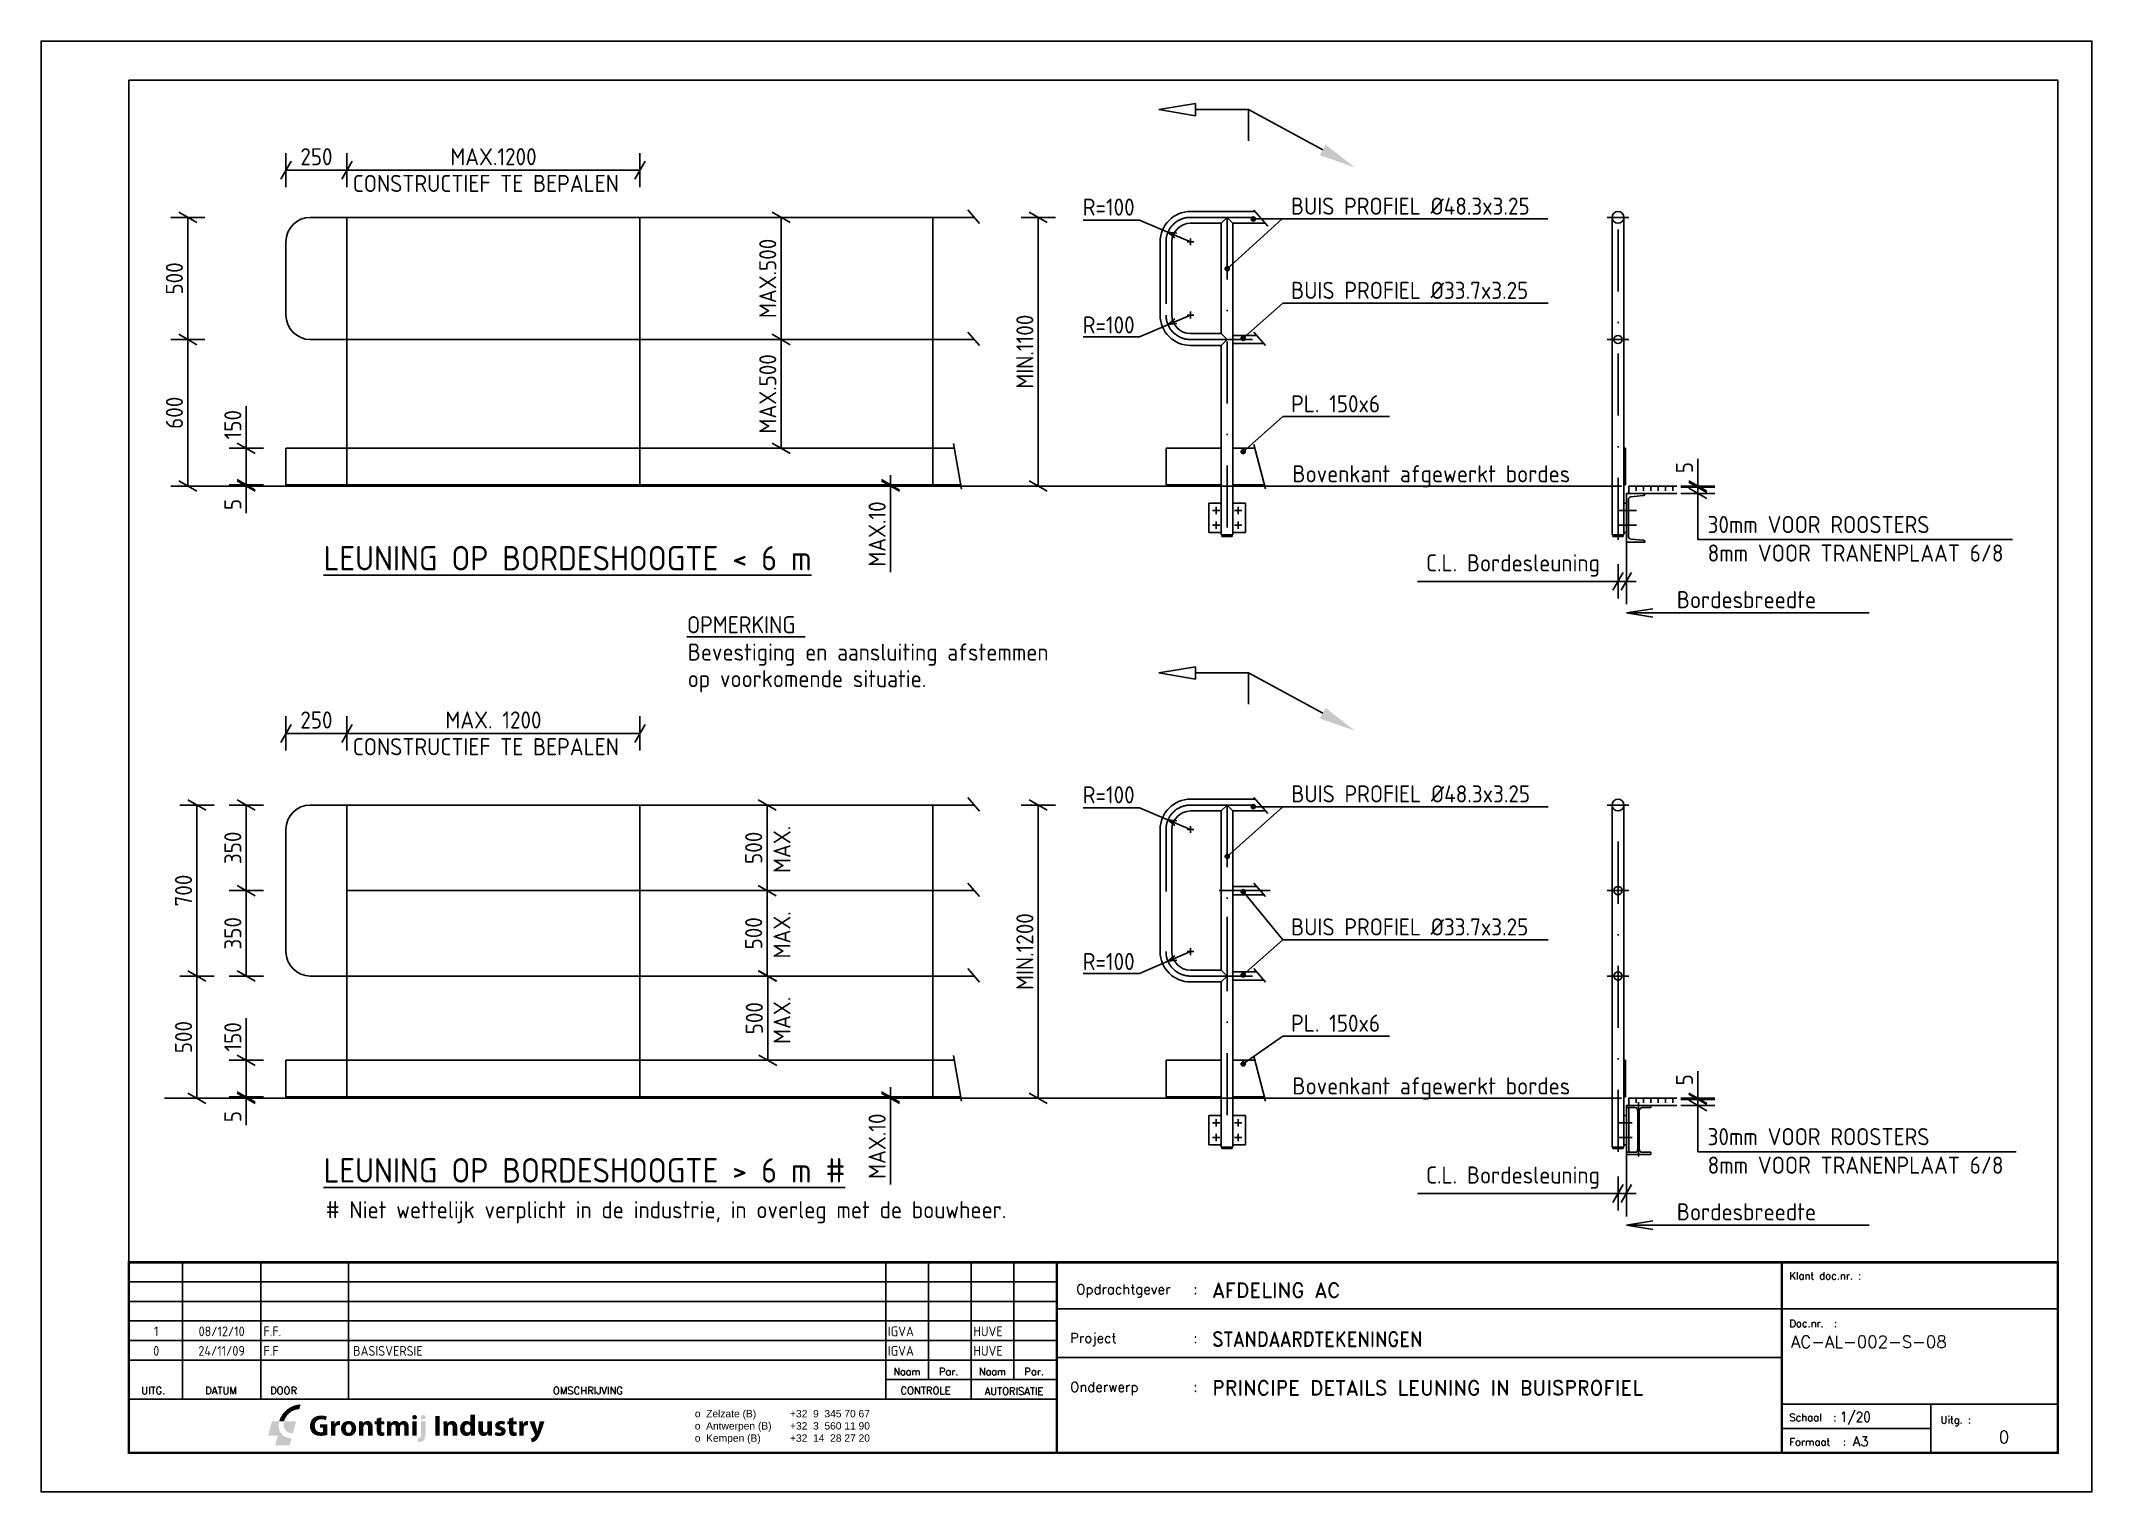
# Model space of a CAD drawing. Header units: millimetres. Extents: x 0 to 8400, y 0 to 5940.
import ezdxf
from ezdxf.enums import TextEntityAlignment as Align

# ---------------------------------------------------------------- set-up
doc = ezdxf.new("R2010")
doc.units = ezdxf.units.MM
doc.header["$LTSCALE"] = 20
doc.linetypes.add('DASHDOT', pattern=[25.4, 12.7, -6.35, 0, -6.35])
doc.linetypes.add('DASHDOT2', pattern=[12.7, 6.35, -3.175, 0, -3.175])
for name, color, linetype in [('AC-0300-TEKST-35', 2, 'Continuous'), ('C-0200-maat', 7, 'Continuous'), ('C-0300-tekst-35', 2, 'Continuous'), ('LAYER_1', 160, 'Continuous'), ('O-0000-algemeen-co-25', 7, 'Continuous'), ('S-0100-ASLIJN-dd-06', 1, 'DASHDOT'), ('S-0200-maat', 7, 'Continuous'), ('S-0300-TEKST-35', 2, 'Continuous'), ('S-0300-tekst-50', 6, 'Continuous'), ('S-2000-STAAL-ALG-co-06', 1, 'Continuous'), ('S-2020-STAAL-PROF-CO-25', 7, 'Continuous'), ('S-2040-staal-leun-dd2-70', 4, 'DASHDOT2'), ('S-2090-arcering-06', 1, 'Continuous'), ('TITEL', 7, 'Continuous')]:
    doc.layers.add(name, color=color, linetype=linetype)
doc.styles.add('ROMAND', font='romand')
doc.styles.get("Standard").update_dxf_attribs({"font": 'isocp.shx'})
doc.dimstyles.new('STIJL A', dxfattribs={"dimtxt": 70, "dimasz": 20, "dimexe": 50, "dimexo": 50, "dimgap": 20, "dimtad": 1, "dimdec": 0, "dimdsep": 46, "dimtxsty": 'Standard', "dimblk": 'MAATPUNT', "dimcen": 2.5, "dimse1": 1, "dimse2": 1, "dimclrt": 2, "dimadec": 0, "dimazin": 0, "dimtfac": 1, "dimtdec": 0, "dimtmove": 0, "dimatfit": 3, "dimldrblk": 'DOT', "dimfxl": 1, "dimtvp": 1, "dimarcsym": 0})

msp = doc.modelspace()

# ---------------------------------------------------------------- texts
at = {"layer": 'AC-0300-TEKST-35'}
msp.add_text('# Niet wettelijk verplicht in de industrie, in overleg met de bouwheer.', height=70, dxfattribs=at).set_placement((1166.5, 1120.5))
at = {"layer": 'C-0300-tekst-35'}
for p in [(6699.8, 3618.1), (6699.8, 1112)]:
    msp.add_text('Bordesbreedte', height=70, dxfattribs=at).set_placement(p)
at = {"layer": 'S-0300-TEKST-35'}
for s, p in [('CONSTRUCTIEF TE BEPALEN', (1276.8, 5322)), ('R=100', (4266.8, 5225.2)), ('BUIS PROFIEL %%C48.3x3.25', (5119.2, 5229.1)), ('BUIS PROFIEL %%C33.7x3.25', (5120.1, 4884.3)), ('R=100', (4266.8, 4742.7)), ('PL. 150x6', (5120.1, 4420)), ('Bovenkant afgewerkt bordes ', (5125.6, 4133.4)), ('%%UOPMERKING ', (2645.6, 3515.4)), ('Bevestiging en aansluiting afstemmen ', (2648.7, 3403.5)), ('op voorkomende situatie.', (2648.7, 3294.6)), ('CONSTRUCTIEF TE BEPALEN', (1276.8, 3016)), ('R=100', (4266.8, 2819.1)), ('BUIS PROFIEL %%C48.3x3.25', (5120.9, 2823)), ('BUIS PROFIEL %%C33.7x3.25', (5120.1, 2278.2)), ('R=100', (4266.8, 2136.6)), ('PL. 150x6', (5120.1, 1884)), ('Bovenkant afgewerkt bordes ', (5125.6, 1627.3))]:
    msp.add_text(s, height=70, dxfattribs=at).set_placement(p)
for p in [(3069.8, 2534.1), (3069.8, 2184.1), (3069.8, 1834.1)]:
    msp.add_text('MAX.', height=70, rotation=90, dxfattribs=at).set_placement(p)
at = {"layer": 'S-0300-TEKST-35', "char_height": 70, "attachment_point": 7}
for s, insert in [('\\A1;30mm VOOR ROOSTERS\\P8mm VOOR TRANENPLAAT 6/8', (6825.9, 3808.7)), ('30mm VOOR ROOSTERS\\P8mm VOOR TRANENPLAAT 6/8 ', (6825.9, 1302.7))]:
    msp.add_mtext(s, dxfattribs=dict(at, insert=insert))
at = {"layer": 'S-0300-tekst-50'}
for s, p in [('%%ULEUNING OP BORDESHOOGTE < 6 m', (1157.4, 3772.7)), ('%%ULEUNING OP BORDESHOOGTE > 6 m #', (1157.4, 1266.6))]:
    msp.add_text(s, height=100, dxfattribs=at).set_placement(p)

# ---------------------------------------------------------------- blocks, each defined once
blk = doc.blocks.new('A3')
at = {"color": 7}
blk.add_lwpolyline([(0, 0), (420, 0), (420, 297), (0, 297)], close=True, dxfattribs=at)
at = {"color": 4}
blk.add_lwpolyline([(18, 289), (413, 289), (413, 8), (18, 8)], close=True, dxfattribs=at)
blk = doc.blocks.new('BLOK1')
at = {"layer": 'LAYER_1', "lineweight": 0}
h = blk.add_hatch(color=12, dxfattribs=at)
h.dxf.hatch_style = 2
edge = h.paths.add_edge_path()
edge.add_spline(control_points=[(6.7, 14.9), (8.2, 20.6), (14.1, 25.2), (19.8, 25.2), (19.8, 25.2), (19.1, 22.3), (19.1, 22.3), (15, 22.3), (10.8, 19), (9.7, 14.9), (9.7, 14.9), (6.7, 14.9), (6.7, 14.9), (6.7, 14.9), (6.7, 14.9), (6.7, 14.9)], knot_values=[0, 0, 0, 0, 1, 1, 1, 2, 2, 2, 3, 3, 3, 4, 4, 4, 5, 5, 5, 5], degree=3, periodic=0)
h = blk.add_hatch(color=156, dxfattribs=at)
h.dxf.hatch_style = 2
edge = h.paths.add_edge_path()
edge.add_spline(control_points=[(17.1, 14.9), (17.1, 14.9), (15.1, 7.5), (15.1, 7.5), (11, 7.5), (8.6, 10.8), (9.7, 14.9), (9.7, 14.9), (17.1, 14.9), (17.1, 14.9)], knot_values=[0, 0, 0, 0, 1, 1, 1, 2, 2, 2, 3, 3, 3, 3], degree=3, periodic=0)
edge = h.paths.add_edge_path()
edge.add_spline(control_points=[(6.7, 14.9), (5.2, 9.2), (8.6, 4.5), (14.3, 4.5), (14.3, 4.5), (13.1, 0.1), (13.1, 0.1), (13.1, 0.1), (4.2, 0.1), (4.2, 0.1), (4.2, 0.1), (5.8, 6), (5.8, 6), (5.8, 6), (-0.1, 6), (-0.1, 6), (-0.1, 6), (2.3, 14.9), (2.3, 14.9), (2.3, 14.9), (6.7, 14.9), (6.7, 14.9), (6.7, 14.9), (6.7, 14.9), (6.7, 14.9)], knot_values=[0, 0, 0, 0, 1, 1, 1, 2, 2, 2, 3, 3, 3, 4, 4, 4, 5, 5, 5, 6, 6, 6, 7, 7, 7, 8, 8, 8, 8], degree=3, periodic=0)
h = blk.add_hatch(color=156, dxfattribs=at)
h.dxf.hatch_style = 2
edge = h.paths.add_edge_path()
edge.add_spline(control_points=[(36.3, 6.6), (35.5, 6.3), (33.8, 5.9), (32.2, 5.9), (30, 5.9), (28.4, 6.5), (27.3, 7.5), (26.2, 8.6), (25.5, 10.2), (25.6, 12), (25.6, 16), (28.5, 18.4), (32.5, 18.4), (34.1, 18.4), (35.3, 18), (35.9, 17.8), (35.9, 17.8), (35.3, 15.5), (35.3, 15.5), (34.7, 15.8), (33.8, 16.1), (32.5, 16.1), (30.2, 16.1), (28.5, 14.8), (28.5, 12.1), (28.5, 9.6), (30, 8.1), (32.3, 8.1), (32.9, 8.1), (33.4, 8.2), (33.6, 8.3), (33.6, 8.3), (33.6, 10.9), (33.6, 10.9), (33.6, 10.9), (31.8, 10.9), (31.8, 10.9), (31.8, 10.9), (31.8, 13), (31.8, 13), (31.8, 13), (36.3, 13), (36.3, 13), (36.3, 13), (36.3, 6.6), (36.3, 6.6)], knot_values=[0, 0, 0, 0, 1, 1, 1, 2, 2, 2, 3, 3, 3, 4, 4, 4, 5, 5, 5, 6, 6, 6, 7, 7, 7, 8, 8, 8, 9, 9, 9, 10, 10, 10, 11, 11, 11, 12, 12, 12, 13, 13, 13, 14, 14, 14, 15, 15, 15, 15], degree=3, periodic=0)
h = blk.add_hatch(color=156, dxfattribs=at)
h.dxf.hatch_style = 2
edge = h.paths.add_edge_path()
edge.add_spline(control_points=[(38.4, 12), (38.4, 13.3), (38.4, 14.1), (38.3, 14.9), (38.3, 14.9), (40.7, 14.9), (40.7, 14.9), (40.7, 14.9), (40.8, 13.2), (40.8, 13.2), (40.8, 13.2), (40.9, 13.2), (40.9, 13.2), (41.3, 14.5), (42.4, 15.1), (43.3, 15.1), (43.5, 15.1), (43.7, 15.1), (43.9, 15), (43.9, 15), (43.9, 12.4), (43.9, 12.4), (43.7, 12.5), (43.4, 12.5), (43.1, 12.5), (42.1, 12.5), (41.4, 12), (41.2, 11.1), (41.2, 11), (41.2, 10.7), (41.2, 10.5), (41.2, 10.5), (41.2, 6), (41.2, 6), (41.2, 6), (38.4, 6), (38.4, 6), (38.4, 6), (38.4, 12), (38.4, 12)], knot_values=[0, 0, 0, 0, 1, 1, 1, 2, 2, 2, 3, 3, 3, 4, 4, 4, 5, 5, 5, 6, 6, 6, 7, 7, 7, 8, 8, 8, 9, 9, 9, 10, 10, 10, 11, 11, 11, 12, 12, 12, 13, 13, 13, 13], degree=3, periodic=0)
h = blk.add_hatch(color=156, dxfattribs=at)
edge = h.paths.add_edge_path(flags=16)
edge.add_spline(control_points=[(47.5, 10.5), (47.5, 8.9), (48.1, 7.8), (49.3, 7.8), (50.4, 7.8), (51.1, 8.9), (51.1, 10.5), (51.1, 11.8), (50.5, 13.1), (49.3, 13.1), (48, 13.1), (47.5, 11.8), (47.5, 10.5)], knot_values=[0, 0, 0, 0, 1, 1, 1, 2, 2, 2, 3, 3, 3, 4, 4, 4, 4], degree=3, periodic=0)
edge = h.paths.add_edge_path()
edge.add_spline(control_points=[(53.9, 10.6), (53.9, 7.3), (51.6, 5.8), (49.2, 5.8), (46.6, 5.8), (44.6, 7.5), (44.6, 10.4), (44.6, 13.2), (46.5, 15.1), (49.4, 15.1), (52.1, 15.1), (53.9, 13.2), (53.9, 10.6)], knot_values=[0, 0, 0, 0, 1, 1, 1, 2, 2, 2, 3, 3, 3, 4, 4, 4, 4], degree=3, periodic=0)
h = blk.add_hatch(color=156, dxfattribs=at)
h.dxf.hatch_style = 2
edge = h.paths.add_edge_path()
edge.add_spline(control_points=[(55.6, 12.1), (55.6, 13.2), (55.6, 14.1), (55.5, 14.9), (55.5, 14.9), (57.9, 14.9), (57.9, 14.9), (57.9, 14.9), (58, 13.7), (58, 13.7), (58, 13.7), (58.1, 13.7), (58.1, 13.7), (58.5, 14.2), (59.4, 15.1), (60.8, 15.1), (62.6, 15.1), (64, 13.9), (64, 11.3), (64, 11.3), (64, 6), (64, 6), (64, 6), (61.2, 6), (61.2, 6), (61.2, 6), (61.2, 10.9), (61.2, 10.9), (61.2, 12.1), (60.8, 12.9), (59.8, 12.9), (59.1, 12.9), (58.6, 12.3), (58.5, 11.8), (58.4, 11.6), (58.3, 11.4), (58.3, 11.1), (58.3, 11.1), (58.3, 6), (58.3, 6), (58.3, 6), (55.6, 6), (55.6, 6), (55.6, 6), (55.6, 12.1), (55.6, 12.1)], knot_values=[0, 0, 0, 0, 1, 1, 1, 2, 2, 2, 3, 3, 3, 4, 4, 4, 5, 5, 5, 6, 6, 6, 7, 7, 7, 8, 8, 8, 9, 9, 9, 10, 10, 10, 11, 11, 11, 12, 12, 12, 13, 13, 13, 14, 14, 14, 15, 15, 15, 15], degree=3, periodic=0)
h = blk.add_hatch(color=156, dxfattribs=at)
h.dxf.hatch_style = 2
edge = h.paths.add_edge_path()
edge.add_spline(control_points=[(69.2, 17.3), (69.2, 17.3), (69.2, 14.9), (69.2, 14.9), (69.2, 14.9), (71.1, 14.9), (71.1, 14.9), (71.1, 14.9), (71.1, 12.9), (71.1, 12.9), (71.1, 12.9), (69.2, 12.9), (69.2, 12.9), (69.2, 12.9), (69.2, 9.6), (69.2, 9.6), (69.2, 8.6), (69.4, 8.1), (70.3, 8.1), (70.6, 8.1), (70.8, 8.1), (71.1, 8.2), (71.1, 8.2), (71.1, 6.1), (71.1, 6.1), (70.7, 5.9), (70.1, 5.8), (69.3, 5.8), (68.4, 5.8), (67.7, 6.2), (67.2, 6.6), (66.7, 7.1), (66.5, 8), (66.5, 9.2), (66.5, 9.2), (66.5, 12.9), (66.5, 12.9), (66.5, 12.9), (65.3, 12.9), (65.3, 12.9), (65.3, 12.9), (65.3, 14.9), (65.3, 14.9), (65.3, 14.9), (66.5, 14.9), (66.5, 14.9), (66.5, 14.9), (66.5, 16.5), (66.5, 16.5), (66.5, 16.5), (69.2, 17.3), (69.2, 17.3)], knot_values=[0, 0, 0, 0, 1, 1, 1, 2, 2, 2, 3, 3, 3, 4, 4, 4, 5, 5, 5, 6, 6, 6, 7, 7, 7, 8, 8, 8, 9, 9, 9, 10, 10, 10, 11, 11, 11, 12, 12, 12, 13, 13, 13, 14, 14, 14, 15, 15, 15, 16, 16, 16, 17, 17, 17, 17], degree=3, periodic=0)
h = blk.add_hatch(color=156, dxfattribs=at)
h.dxf.hatch_style = 2
edge = h.paths.add_edge_path()
edge.add_spline(control_points=[(72.7, 12.1), (72.7, 13.2), (72.7, 14.1), (72.7, 14.9), (72.7, 14.9), (75, 14.9), (75, 14.9), (75, 14.9), (75.1, 13.7), (75.1, 13.7), (75.1, 13.7), (75.2, 13.7), (75.2, 13.7), (75.5, 14.2), (76.3, 15.1), (77.8, 15.1), (79, 15.1), (79.9, 14.5), (80.3, 13.6), (80.3, 13.6), (80.3, 13.6), (80.3, 13.6), (80.6, 14), (81, 14.4), (81.4, 14.6), (81.9, 14.9), (82.5, 15.1), (83.1, 15.1), (84.8, 15.1), (86.1, 13.9), (86.1, 11.2), (86.1, 11.2), (86.1, 6), (86.1, 6), (86.1, 6), (83.4, 6), (83.4, 6), (83.4, 6), (83.4, 10.8), (83.4, 10.8), (83.4, 12.1), (83, 12.9), (82.1, 12.9), (81.5, 12.9), (81, 12.4), (80.9, 11.9), (80.8, 11.7), (80.7, 11.4), (80.7, 11.2), (80.7, 11.2), (80.7, 6), (80.7, 6), (80.7, 6), (78.1, 6), (78.1, 6), (78.1, 6), (78.1, 11), (78.1, 11), (78.1, 12.1), (77.7, 12.9), (76.8, 12.9), (76.1, 12.9), (75.7, 12.3), (75.5, 11.9), (75.4, 11.7), (75.4, 11.4), (75.4, 11.2), (75.4, 11.2), (75.4, 6), (75.4, 6), (75.4, 6), (72.7, 6), (72.7, 6), (72.7, 6), (72.7, 12.1), (72.7, 12.1)], knot_values=[0, 0, 0, 0, 1, 1, 1, 2, 2, 2, 3, 3, 3, 4, 4, 4, 5, 5, 5, 6, 6, 6, 7, 7, 7, 8, 8, 8, 9, 9, 9, 10, 10, 10, 11, 11, 11, 12, 12, 12, 13, 13, 13, 14, 14, 14, 15, 15, 15, 16, 16, 16, 17, 17, 17, 18, 18, 18, 19, 19, 19, 20, 20, 20, 21, 21, 21, 22, 22, 22, 23, 23, 23, 24, 24, 24, 25, 25, 25, 25], degree=3, periodic=0)
h = blk.add_hatch(color=156, dxfattribs=at)
h.dxf.hatch_style = 2
edge = h.paths.add_edge_path()
edge.add_spline(control_points=[(88.3, 6), (88.3, 6), (88.3, 14.9), (88.3, 14.9), (88.3, 14.9), (91, 14.9), (91, 14.9), (91, 14.9), (91, 6), (91, 6), (91, 6), (88.3, 6), (88.3, 6)], knot_values=[0, 0, 0, 0, 1, 1, 1, 2, 2, 2, 3, 3, 3, 4, 4, 4, 4], degree=3, periodic=0)
edge = h.paths.add_edge_path()
edge.add_spline(control_points=[(91.1, 17.3), (91.1, 16.6), (90.6, 16), (89.6, 16), (88.8, 16), (88.2, 16.6), (88.2, 17.3), (88.2, 18.1), (88.8, 18.7), (89.7, 18.7), (90.6, 18.7), (91.1, 18.1), (91.1, 17.3)], knot_values=[0, 0, 0, 0, 1, 1, 1, 2, 2, 2, 3, 3, 3, 4, 4, 4, 4], degree=3, periodic=0)
h = blk.add_hatch(color=156, dxfattribs=at)
h.dxf.hatch_style = 2
edge = h.paths.add_edge_path()
edge.add_spline(control_points=[(96.4, 17.3), (96.4, 16.6), (95.9, 16), (94.9, 16), (94.1, 16), (93.5, 16.6), (93.5, 17.3), (93.5, 18.1), (94.1, 18.7), (95, 18.7), (95.9, 18.7), (96.4, 18.1), (96.4, 17.3)], knot_values=[0, 0, 0, 0, 1, 1, 1, 2, 2, 2, 3, 3, 3, 4, 4, 4, 4], degree=3, periodic=0)
edge = h.paths.add_edge_path()
edge.add_spline(control_points=[(91.4, 4.3), (92.1, 4.3), (92.7, 4.5), (93, 4.9), (93.4, 5.3), (93.6, 6), (93.6, 7.7), (93.6, 7.7), (93.6, 14.9), (93.6, 14.9), (93.6, 14.9), (96.4, 14.9), (96.4, 14.9), (96.4, 14.9), (96.4, 7.1), (96.4, 7.1), (96.4, 5.2), (95.9, 4), (95.1, 3.2), (94.3, 2.5), (93, 2.1), (91.7, 2.1), (91.7, 2.1), (91.4, 4.3), (91.4, 4.3)], knot_values=[0, 0, 0, 0, 1, 1, 1, 2, 2, 2, 3, 3, 3, 4, 4, 4, 5, 5, 5, 6, 6, 6, 7, 7, 7, 8, 8, 8, 8], degree=3, periodic=0)
h = blk.add_hatch(color=156, dxfattribs=at)
h.dxf.hatch_style = 2
edge = h.paths.add_edge_path()
edge.add_spline(control_points=[(105, 18.2), (105, 18.2), (105, 6), (105, 6), (105, 6), (102.3, 6), (102.3, 6), (102.3, 6), (102.3, 18.2), (102.3, 18.2), (102.3, 18.2), (105, 18.2), (105, 18.2)], knot_values=[0, 0, 0, 0, 1, 1, 1, 2, 2, 2, 3, 3, 3, 4, 4, 4, 4], degree=3, periodic=0)
h = blk.add_hatch(color=156, dxfattribs=at)
h.dxf.hatch_style = 2
edge = h.paths.add_edge_path()
edge.add_spline(control_points=[(107.4, 12.1), (107.4, 13.2), (107.3, 14.1), (107.3, 14.9), (107.3, 14.9), (109.7, 14.9), (109.7, 14.9), (109.7, 14.9), (109.8, 13.7), (109.8, 13.7), (109.8, 13.7), (109.9, 13.7), (109.9, 13.7), (110.2, 14.2), (111.1, 15.1), (112.6, 15.1), (114.4, 15.1), (115.8, 13.9), (115.8, 11.3), (115.8, 11.3), (115.8, 6), (115.8, 6), (115.8, 6), (113, 6), (113, 6), (113, 6), (113, 10.9), (113, 10.9), (113, 12.1), (112.6, 12.9), (111.6, 12.9), (110.9, 12.9), (110.4, 12.3), (110.2, 11.8), (110.2, 11.6), (110.1, 11.4), (110.1, 11.1), (110.1, 11.1), (110.1, 6), (110.1, 6), (110.1, 6), (107.4, 6), (107.4, 6), (107.4, 6), (107.4, 12.1), (107.4, 12.1)], knot_values=[0, 0, 0, 0, 1, 1, 1, 2, 2, 2, 3, 3, 3, 4, 4, 4, 5, 5, 5, 6, 6, 6, 7, 7, 7, 8, 8, 8, 9, 9, 9, 10, 10, 10, 11, 11, 11, 12, 12, 12, 13, 13, 13, 14, 14, 14, 15, 15, 15, 15], degree=3, periodic=0)
h = blk.add_hatch(color=156, dxfattribs=at)
edge = h.paths.add_edge_path(flags=16)
edge.add_spline(control_points=[(123.8, 11.1), (123.8, 11.3), (123.8, 11.5), (123.8, 11.6), (123.6, 12.4), (123, 13), (122.2, 13), (120.9, 13), (120.3, 11.9), (120.3, 10.5), (120.3, 9), (121, 8), (122.1, 8), (122.9, 8), (123.6, 8.6), (123.7, 9.3), (123.8, 9.5), (123.8, 9.7), (123.8, 10), (123.8, 10), (123.8, 11.1), (123.8, 11.1)], knot_values=[0, 0, 0, 0, 1, 1, 1, 2, 2, 2, 3, 3, 3, 4, 4, 4, 5, 5, 5, 6, 6, 6, 7, 7, 7, 7], degree=3, periodic=0)
edge = h.paths.add_edge_path()
edge.add_spline(control_points=[(126.6, 18.9), (126.6, 18.9), (126.6, 8.7), (126.6, 8.7), (126.6, 7.7), (126.6, 6.6), (126.6, 6), (126.6, 6), (124.2, 6), (124.2, 6), (124.2, 6), (124.1, 7.3), (124.1, 7.3), (124.1, 7.3), (124, 7.3), (124, 7.3), (123.5, 6.3), (122.4, 5.8), (121.3, 5.8), (119.2, 5.8), (117.5, 7.6), (117.5, 10.4), (117.5, 13.4), (119.3, 15.1), (121.4, 15.1), (122.5, 15.1), (123.4, 14.7), (123.8, 14.1), (123.8, 14.1), (123.8, 14.1), (123.8, 14.1), (123.8, 14.1), (123.8, 18.9), (123.8, 18.9), (123.8, 18.9), (126.6, 18.9), (126.6, 18.9)], knot_values=[0, 0, 0, 0, 1, 1, 1, 2, 2, 2, 3, 3, 3, 4, 4, 4, 5, 5, 5, 6, 6, 6, 7, 7, 7, 8, 8, 8, 9, 9, 9, 10, 10, 10, 11, 11, 11, 12, 12, 12, 12], degree=3, periodic=0)
h = blk.add_hatch(color=156, dxfattribs=at)
h.dxf.hatch_style = 2
edge = h.paths.add_edge_path()
edge.add_spline(control_points=[(137.1, 8.9), (137.1, 7.7), (137.1, 6.8), (137.2, 6), (137.2, 6), (134.8, 6), (134.8, 6), (134.8, 6), (134.7, 7.3), (134.7, 7.3), (134.7, 7.3), (134.6, 7.3), (134.6, 7.3), (134.3, 6.7), (133.4, 5.8), (131.8, 5.8), (130.1, 5.8), (128.7, 7), (128.7, 9.7), (128.7, 9.7), (128.7, 14.9), (128.7, 14.9), (128.7, 14.9), (131.5, 14.9), (131.5, 14.9), (131.5, 14.9), (131.5, 10.1), (131.5, 10.1), (131.5, 8.8), (131.9, 8.1), (132.9, 8.1), (133.6, 8.1), (134.1, 8.6), (134.3, 9), (134.3, 9.2), (134.3, 9.4), (134.3, 9.6), (134.3, 9.6), (134.3, 14.9), (134.3, 14.9), (134.3, 14.9), (137.1, 14.9), (137.1, 14.9), (137.1, 14.9), (137.1, 8.9), (137.1, 8.9)], knot_values=[0, 0, 0, 0, 1, 1, 1, 2, 2, 2, 3, 3, 3, 4, 4, 4, 5, 5, 5, 6, 6, 6, 7, 7, 7, 8, 8, 8, 9, 9, 9, 10, 10, 10, 11, 11, 11, 12, 12, 12, 13, 13, 13, 14, 14, 14, 15, 15, 15, 15], degree=3, periodic=0)
h = blk.add_hatch(color=156, dxfattribs=at)
h.dxf.hatch_style = 2
edge = h.paths.add_edge_path()
edge.add_spline(control_points=[(139.3, 8.4), (139.8, 8.1), (140.9, 7.8), (141.7, 7.8), (142.5, 7.8), (142.8, 8.1), (142.8, 8.5), (142.8, 9), (142.6, 9.2), (141.5, 9.5), (139.7, 10.1), (139, 11.1), (139, 12.2), (139, 13.8), (140.4, 15.1), (142.6, 15.1), (143.7, 15.1), (144.6, 14.8), (145.1, 14.6), (145.1, 14.6), (144.6, 12.7), (144.6, 12.7), (144.2, 12.9), (143.5, 13.2), (142.7, 13.2), (142.1, 13.2), (141.7, 12.9), (141.7, 12.5), (141.7, 12), (142, 11.8), (143.1, 11.4), (144.8, 10.9), (145.5, 10), (145.5, 8.7), (145.5, 7.1), (144.2, 5.8), (141.7, 5.8), (140.5, 5.8), (139.5, 6.1), (138.8, 6.5), (138.8, 6.5), (139.3, 8.4), (139.3, 8.4)], knot_values=[0, 0, 0, 0, 1, 1, 1, 2, 2, 2, 3, 3, 3, 4, 4, 4, 5, 5, 5, 6, 6, 6, 7, 7, 7, 8, 8, 8, 9, 9, 9, 10, 10, 10, 11, 11, 11, 12, 12, 12, 13, 13, 13, 14, 14, 14, 14], degree=3, periodic=0)
h = blk.add_hatch(color=156, dxfattribs=at)
h.dxf.hatch_style = 2
edge = h.paths.add_edge_path()
edge.add_spline(control_points=[(150.2, 17.3), (150.2, 17.3), (150.2, 14.9), (150.2, 14.9), (150.2, 14.9), (152.2, 14.9), (152.2, 14.9), (152.2, 14.9), (152.2, 12.9), (152.2, 12.9), (152.2, 12.9), (150.2, 12.9), (150.2, 12.9), (150.2, 12.9), (150.2, 9.6), (150.2, 9.6), (150.2, 8.6), (150.5, 8.1), (151.3, 8.1), (151.7, 8.1), (151.9, 8.1), (152.1, 8.2), (152.1, 8.2), (152.2, 6.1), (152.2, 6.1), (151.8, 5.9), (151.2, 5.8), (150.4, 5.8), (149.5, 5.8), (148.7, 6.2), (148.3, 6.6), (147.8, 7.1), (147.6, 8), (147.6, 9.2), (147.6, 9.2), (147.6, 12.9), (147.6, 12.9), (147.6, 12.9), (146.4, 12.9), (146.4, 12.9), (146.4, 12.9), (146.4, 14.9), (146.4, 14.9), (146.4, 14.9), (147.6, 14.9), (147.6, 14.9), (147.6, 14.9), (147.6, 16.5), (147.6, 16.5), (147.6, 16.5), (150.2, 17.3), (150.2, 17.3)], knot_values=[0, 0, 0, 0, 1, 1, 1, 2, 2, 2, 3, 3, 3, 4, 4, 4, 5, 5, 5, 6, 6, 6, 7, 7, 7, 8, 8, 8, 9, 9, 9, 10, 10, 10, 11, 11, 11, 12, 12, 12, 13, 13, 13, 14, 14, 14, 15, 15, 15, 16, 16, 16, 17, 17, 17, 17], degree=3, periodic=0)
h = blk.add_hatch(color=156, dxfattribs=at)
h.dxf.hatch_style = 2
edge = h.paths.add_edge_path()
edge.add_spline(control_points=[(153.8, 12), (153.8, 13.3), (153.8, 14.1), (153.7, 14.9), (153.7, 14.9), (156.1, 14.9), (156.1, 14.9), (156.1, 14.9), (156.2, 13.2), (156.2, 13.2), (156.2, 13.2), (156.3, 13.2), (156.3, 13.2), (156.7, 14.5), (157.8, 15.1), (158.7, 15.1), (158.9, 15.1), (159, 15.1), (159.2, 15), (159.2, 15), (159.2, 12.4), (159.2, 12.4), (159, 12.5), (158.8, 12.5), (158.5, 12.5), (157.5, 12.5), (156.8, 12), (156.6, 11.1), (156.6, 11), (156.6, 10.7), (156.6, 10.5), (156.6, 10.5), (156.6, 6), (156.6, 6), (156.6, 6), (153.8, 6), (153.8, 6), (153.8, 6), (153.8, 12), (153.8, 12)], knot_values=[0, 0, 0, 0, 1, 1, 1, 2, 2, 2, 3, 3, 3, 4, 4, 4, 5, 5, 5, 6, 6, 6, 7, 7, 7, 8, 8, 8, 9, 9, 9, 10, 10, 10, 11, 11, 11, 12, 12, 12, 13, 13, 13, 13], degree=3, periodic=0)
h = blk.add_hatch(color=156, dxfattribs=at)
h.dxf.hatch_style = 2
edge = h.paths.add_edge_path()
edge.add_spline(control_points=[(163.1, 14.9), (163.1, 14.9), (164.4, 10.5), (164.4, 10.5), (164.5, 10), (164.7, 9.4), (164.8, 8.9), (164.8, 8.9), (164.9, 8.9), (164.9, 8.9), (165, 9.4), (165.2, 10), (165.3, 10.5), (165.3, 10.5), (166.4, 14.9), (166.4, 14.9), (166.4, 14.9), (169.3, 14.9), (169.3, 14.9), (169.3, 14.9), (167.3, 9.1), (167.3, 9.1), (166, 5.5), (165.1, 4.1), (164.1, 3.2), (163.2, 2.4), (162.2, 2.1), (161.5, 2), (161.5, 2), (160.9, 4.4), (160.9, 4.4), (161.2, 4.4), (161.7, 4.6), (162.1, 4.8), (162.5, 5.1), (163, 5.5), (163.2, 5.9), (163.3, 6.1), (163.4, 6.2), (163.4, 6.3), (163.4, 6.4), (163.4, 6.6), (163.3, 6.8), (163.3, 6.8), (160, 14.9), (160, 14.9), (160, 14.9), (163.1, 14.9), (163.1, 14.9)], knot_values=[0, 0, 0, 0, 1, 1, 1, 2, 2, 2, 3, 3, 3, 4, 4, 4, 5, 5, 5, 6, 6, 6, 7, 7, 7, 8, 8, 8, 9, 9, 9, 10, 10, 10, 11, 11, 11, 12, 12, 12, 13, 13, 13, 14, 14, 14, 15, 15, 15, 16, 16, 16, 16], degree=3, periodic=0)
blk = doc.blocks.new('Logo Grontmij Industry')
blk.add_blockref('BLOK1', (0, 0))
blk = doc.blocks.new('TH-GI-A3-N')
at = {"layer": 'TITEL'}
for p, q in [((11, 11), (11, 39)), ((27, 11), (27, 39)), ((45, 11), (45, 39)), ((155, 11), (155, 39)), ((163.75, 15), (163.75, 39)), ((172.5, 11), (172.5, 39)), ((181.25, 15), (181.25, 39)), ((0, 35), (190, 35)), ((0, 31), (190, 31)), ((190, 29.5), (395, 29.5)), ((190, 27), (0, 27)), ((0, 23), (190, 23)), ((190, 19), (0, 19)), ((190, 19.5), (338.5, 19.5)), ((172.5, 15), (155, 15)), ((190, 15), (172.5, 15)), ((190, 11), (0, 11)), ((338.5, 10), (395, 10)), ((369, 0), (369, 10)), ((369, 5), (338.5, 5))]:
    blk.add_line(p, q, dxfattribs=at)
at = {"layer": 'TITEL', "const_width": 0.5}
blk.add_lwpolyline([(395, 0), (0, 0), (0, 39), (395, 39)], close=True, dxfattribs=at)
for points in [[(190, 39), (190, 0)], [(338.5, 0), (338.5, 39)]]:
    blk.add_lwpolyline(points, dxfattribs=at)
at = {"layer": 'TITEL', "xscale": 0.3342401487458133, "yscale": 0.3342401487458213, "zscale": 0.3342401487458221}
blk.add_blockref('Logo Grontmij Industry', (28.53, 1.5), dxfattribs=at)
at = {"char_height": 1.5, "attachment_point": 1}
for s, insert, width in [('{\\fArial|b0|i0|c0|p34;o  Zelzate (B)}', (115.88, 8.78), 15.62), ('{\\fArial|b0|i0|c0|p34;+32  9  345 70 67}', (135.38, 8.78), 19.12), ('{\\fArial|b0|i0|c0|p34;o  Antwerpen (B)}', (115.88, 6.28), 15.62), ('{\\fArial|b0|i0|c0|p34;+32  3  560 11 90}', (135.38, 6.28), 19.12), ('{\\fArial|b0|i0|c0|p34;o  Kempen (B)}', (115.88, 3.78), 15.62), ('{\\fArial|b0|i0|c0|p34;+32  14  28 27 20}', (135.38, 3.78), 19.12)]:
    blk.add_mtext(s, dxfattribs=dict(at, insert=insert, width=width))
for tag, p in [('UITGAVE', (5.59, 35.88)), ('DATUM', (18.98, 35.88)), ('UITGAVE', (5.59, 31.88)), ('DATUM', (18.98, 31.88)), ('UITGAVE', (5.59, 27.88)), ('DATUM', (18.98, 27.88)), ('UITGAVE', (5.59, 23.88)), ('DATUM', (18.98, 23.88)), ('UITGAVE', (5.59, 19.88)), ('DATUM', (18.98, 19.88))]:
    blk.add_attdef(tag, text='', height=2).set_placement(p, align=Align.CENTER)
for tag, p in [('DOOR', (27.54, 35.88)), ('OMSCHRIJVING', (45.91, 35.88)), ('CONTNAAM', (155.42, 35.88)), ('AUTNAAM', (172.92, 35.88)), ('DOOR', (27.54, 31.88)), ('OMSCHRIJVING', (45.91, 31.88)), ('CONTNAAM', (155.42, 31.88)), ('AUTNAAM', (172.92, 31.88)), ('DOOR', (27.54, 27.88)), ('OMSCHRIJVING', (45.91, 27.88)), ('CONTNAAM', (155.42, 27.88)), ('AUTNAAM', (172.92, 27.88)), ('DOOR', (27.54, 23.88)), ('OMSCHRIJVING', (45.91, 23.88)), ('CONTNAAM', (155.42, 23.88)), ('AUTNAAM', (172.92, 23.88)), ('DOOR', (27.54, 19.88)), ('OMSCHRIJVING', (45.91, 19.88)), ('CONTNAAM', (155.42, 19.88)), ('AUTNAAM', (172.92, 19.88))]:
    blk.add_attdef(tag, p, '', height=2)
at = {"color": 5, "style": 'ROMAND'}
for tag, p, height in [('OPDRACHTGEVER', (221.83, 31.8), 3), ('DOCNRKLANT.', (340.33, 31), 2.5), ('DOCNR.', (340.33, 21.49), 2.5), ('ONDERW1', (221.83, 11.8), 3), ('ONDERW2', (221.83, 6.13), 3)]:
    blk.add_attdef(tag, p, '', height=height, dxfattribs=at)
at = {"color": 5, "style": 'ROMAND', "width": 0.9}
blk.add_attdef('PROJECT', (221.83, 21.8), '', height=3, dxfattribs=at)
at = {"style": 'ROMAND'}
for tag, p in [('SCHAAL', (353.01, 6.38)), ('FORMAAT', (353.01, 1.38))]:
    blk.add_attdef(tag, p, '', height=2, dxfattribs=at)
at = {"color": 5, "style": 'ROMAND'}
blk.add_attdef('UITGAVE', text='', height=2.5, dxfattribs=at).set_placement((384, 2), align=Align.CENTER)
at = {"layer": 'TITEL', "style": 'ROMAND'}
for s, height, p in [('Opdrachtgever', 2, (194, 32.5)), (':', 2, (218, 32.5)), (' Klant doc.nr. :', 1.5, (339, 35.5)), (' Doc.nr.  :', 1.5, (339, 25.76)), ('  Project', 2, (190, 22.5)), (':', 2, (218, 22.5)), ('Par.', 1.5, (165.84, 15.88)), ('Par.', 1.5, (183.34, 15.88)), ('UITG.', 1.5, (2.51, 12)), ('DATUM', 1.5, (15.62, 12)), ('DOOR', 1.5, (28.91, 12)), ('               OMSCHRIJVING               ', 1.5, (70.06, 12)), ('CONTROLE', 1.5, (158, 12)), ('  Onderwerp', 2, (190, 12.5)), (':', 2, (218, 12.5)), (' Schaal', 1.5, (339, 6.5)), (':', 1.5, (349, 6.5)), ('Uitg. :', 1.5, (371, 6)), (' Formaat', 1.5, (339, 1.5)), (':', 1.5, (351, 1.5))]:
    blk.add_text(s, height=height, dxfattribs=at).set_placement(p)
for s, width, p, p2 in [('Naam', 0.865169, (156.58, 15.88), (162.08, 15.88)), ('Naam', 0.865169, (174.08, 15.88), (179.58, 15.88)), ('AUTORISATIE', 0.875, (175.25, 11.88), (187.25, 11.88))]:
    blk.add_text(s, height=1.5, dxfattribs=dict(at, width=width)).set_placement(p, p2, align=Align.FIT)
blk = doc.blocks.new('MQLoc')
at = {"layer": 'O-0000-algemeen-co-25'}
blk.add_circle((0, 0), 0.0000005, dxfattribs=at)
blk = doc.blocks.new('_Oblique')
at = {"color": 0, "linetype": 'ByBlock', "lineweight": -2}
blk.add_line((-0.5, -0.5), (0.5, 0.5), dxfattribs=at)
blk = doc.blocks.new('MAATPUNT')
for p, q in [((0, 0), (-1, 0)), ((0, -3.5), (0, 3.5))]:
    blk.add_line(p, q)
at = {"xscale": 3.000000000000007, "yscale": 3, "zscale": 3, "rotation": 195.0000000102671}
blk.add_blockref('_Oblique', (0, 0), dxfattribs=at)
blk = doc.blocks.new('*D24')
at = {"layer": 'Defpoints', "color": 0}
for p in [(1003, 5411.4), (1003, 4855.1), (1253, 4855.1)]:
    blk.add_point(p, dxfattribs=at)
at = {"layer": 'S-0200-maat', "color": 0, "lineweight": -2}
blk.add_line((1233, 5411.4), (1023, 5411.4), dxfattribs=at)
at = {"layer": 'S-0200-maat', "color": 0, "lineweight": -2, "xscale": 20, "yscale": 20, "zscale": 20, "rotation": 180}
blk.add_blockref('MAATPUNT', (1003, 5411.4), dxfattribs=at)
at = {"layer": 'S-0200-maat', "color": 0, "lineweight": -2, "xscale": 20, "yscale": 20, "zscale": 20}
blk.add_blockref('MAATPUNT', (1253, 5411.4), dxfattribs=at)
at = {"layer": 'S-0200-maat', "color": 2, "insert": (1128, 5466.4), "char_height": 70, "attachment_point": 5}
blk.add_mtext('250', dxfattribs=at)
blk = doc.blocks.new('_dot')
at = {"color": 0, "linetype": 'ByBlock', "lineweight": -2}
blk.add_line((-0.5, 0), (-1, 0), dxfattribs=at)
at = {"color": 0, "linetype": 'ByBlock', "const_width": 0.5}
blk.add_lwpolyline([(-0.25, 0, 1), (0.25, 0, 1)], format="xyb", close=True, dxfattribs=at)
blk = doc.blocks.new('*D25')
at = {"layer": 'Defpoints', "color": 0}
for p in [(2453, 5411.4), (1253, 4771.6), (2453, 4771.6)]:
    blk.add_point(p, dxfattribs=at)
at = {"layer": 'S-0200-maat', "color": 0, "lineweight": -2}
blk.add_line((1273, 5411.4), (2433, 5411.4), dxfattribs=at)
at = {"layer": 'S-0200-maat', "color": 0, "lineweight": -2, "xscale": 20, "yscale": 20, "zscale": 20, "rotation": 180}
blk.add_blockref('MAATPUNT', (1253, 5411.4), dxfattribs=at)
at = {"layer": 'S-0200-maat', "color": 0, "lineweight": -2, "xscale": 20, "yscale": 20, "zscale": 20}
blk.add_blockref('MAATPUNT', (2453, 5411.4), dxfattribs=at)
at = {"layer": 'S-0200-maat', "color": 2, "insert": (1853, 5466.4), "char_height": 70, "attachment_point": 5}
blk.add_mtext('MAX.1200', dxfattribs=at)
blk = doc.blocks.new('*D26')
at = {"layer": 'Defpoints', "color": 0}
for p in [(1621.2, 2812.1), (638.7, 2112.1), (1621.2, 2112.1)]:
    blk.add_point(p, dxfattribs=at)
at = {"layer": 'S-0200-maat', "color": 0, "lineweight": -2}
blk.add_line((638.7, 2792.1), (638.7, 2132.1), dxfattribs=at)
at = {"layer": 'S-0200-maat', "color": 0, "lineweight": -2, "xscale": 20, "yscale": 20, "zscale": 20}
for p, rotation in [((638.7, 2812.1), 90), ((638.7, 2112.1), 270)]:
    blk.add_blockref('MAATPUNT', p, dxfattribs=dict(at, rotation=rotation))
at = {"layer": 'S-0200-maat', "color": 2, "insert": (583.7, 2462.1), "char_height": 70, "attachment_point": 5, "rotation": 90}
blk.add_mtext('700', dxfattribs=at)
blk = doc.blocks.new('*D27')
at = {"layer": 'Defpoints', "color": 0}
for p in [(1621.2, 2112.1), (638.7, 1612.1), (1621.2, 1612.1)]:
    blk.add_point(p, dxfattribs=at)
at = {"layer": 'S-0200-maat', "color": 0, "lineweight": -2}
blk.add_line((638.7, 2092.1), (638.7, 1632.1), dxfattribs=at)
at = {"layer": 'S-0200-maat', "color": 0, "lineweight": -2, "xscale": 20, "yscale": 20, "zscale": 20}
for p, rotation in [((638.7, 2112.1), 90), ((638.7, 1612.1), 270)]:
    blk.add_blockref('MAATPUNT', p, dxfattribs=dict(at, rotation=rotation))
at = {"layer": 'S-0200-maat', "color": 2, "insert": (583.7, 1862.1), "char_height": 70, "attachment_point": 5, "rotation": 90}
blk.add_mtext('500', dxfattribs=at)
blk = doc.blocks.new('*D28')
at = {"layer": 'Defpoints', "color": 0}
for p in [(1003, 3105.4), (1003, 2549), (1253, 2549)]:
    blk.add_point(p, dxfattribs=at)
at = {"layer": 'S-0200-maat', "color": 0, "lineweight": -2}
blk.add_line((1233, 3105.4), (1023, 3105.4), dxfattribs=at)
at = {"layer": 'S-0200-maat', "color": 0, "lineweight": -2, "xscale": 20, "yscale": 20, "zscale": 20, "rotation": 180}
blk.add_blockref('MAATPUNT', (1003, 3105.4), dxfattribs=at)
at = {"layer": 'S-0200-maat', "color": 0, "lineweight": -2, "xscale": 20, "yscale": 20, "zscale": 20}
blk.add_blockref('MAATPUNT', (1253, 3105.4), dxfattribs=at)
at = {"layer": 'S-0200-maat', "color": 2, "insert": (1128, 3160.4), "char_height": 70, "attachment_point": 5}
blk.add_mtext('250', dxfattribs=at)
blk = doc.blocks.new('*D29')
at = {"layer": 'Defpoints', "color": 0}
for p in [(2453, 3105.4), (1253, 2265.6), (2453, 2265.6)]:
    blk.add_point(p, dxfattribs=at)
at = {"layer": 'S-0200-maat', "color": 0, "lineweight": -2}
blk.add_line((1273, 3105.4), (2433, 3105.4), dxfattribs=at)
at = {"layer": 'S-0200-maat', "color": 0, "lineweight": -2, "xscale": 20, "yscale": 20, "zscale": 20, "rotation": 180}
blk.add_blockref('MAATPUNT', (1253, 3105.4), dxfattribs=at)
at = {"layer": 'S-0200-maat', "color": 0, "lineweight": -2, "xscale": 20, "yscale": 20, "zscale": 20}
blk.add_blockref('MAATPUNT', (2453, 3105.4), dxfattribs=at)
at = {"layer": 'S-0200-maat', "color": 2, "insert": (1853, 3160.4), "char_height": 70, "attachment_point": 5}
blk.add_mtext('MAX. 1200', dxfattribs=at)
blk = doc.blocks.new('*D30')
at = {"layer": 'Defpoints', "color": 0}
for p in [(1204, 2812.1), (840.6, 2462.1), (1204, 2462.1)]:
    blk.add_point(p, dxfattribs=at)
at = {"layer": 'S-0200-maat', "color": 0, "lineweight": -2}
blk.add_line((840.6, 2792.1), (840.6, 2482.1), dxfattribs=at)
at = {"layer": 'S-0200-maat', "color": 0, "lineweight": -2, "xscale": 20, "yscale": 20, "zscale": 20}
for p, rotation in [((840.6, 2812.1), 90), ((840.6, 2462.1), 270)]:
    blk.add_blockref('MAATPUNT', p, dxfattribs=dict(at, rotation=rotation))
at = {"layer": 'S-0200-maat', "color": 2, "insert": (785.6, 2637.1), "char_height": 70, "attachment_point": 5, "rotation": 90}
blk.add_mtext('350', dxfattribs=at)
blk = doc.blocks.new('*D31')
at = {"layer": 'Defpoints', "color": 0}
for p in [(1204, 2462.1), (840.6, 2112.1), (1204, 2112.1)]:
    blk.add_point(p, dxfattribs=at)
at = {"layer": 'S-0200-maat', "color": 0, "lineweight": -2}
blk.add_line((840.6, 2442.1), (840.6, 2132.1), dxfattribs=at)
at = {"layer": 'S-0200-maat', "color": 0, "lineweight": -2, "xscale": 20, "yscale": 20, "zscale": 20}
for p, rotation in [((840.6, 2462.1), 90), ((840.6, 2112.1), 270)]:
    blk.add_blockref('MAATPUNT', p, dxfattribs=dict(at, rotation=rotation))
at = {"layer": 'S-0200-maat', "color": 2, "insert": (785.6, 2287.1), "char_height": 70, "attachment_point": 5, "rotation": 90}
blk.add_mtext('350', dxfattribs=at)
blk = doc.blocks.new('*D32')
at = {"layer": 'Defpoints', "color": 0}
for p in [(840.6, 4118.1), (925.7, 4123.1), (925.7, 4118.1)]:
    blk.add_point(p, dxfattribs=at)
at = {"layer": 'S-0200-maat', "color": 0, "lineweight": -2}
for p, q in [((840.6, 4143.1), (840.6, 4163.1)), ((840.6, 4123.1), (840.6, 4118.1)), ((840.6, 4098.1), (840.6, 4007.2))]:
    blk.add_line(p, q, dxfattribs=at)
at = {"layer": 'S-0200-maat', "color": 0, "lineweight": -2, "xscale": 20, "yscale": 20, "zscale": 20}
for p, rotation in [((840.6, 4123.1), 270), ((840.6, 4118.1), 90)]:
    blk.add_blockref('MAATPUNT', p, dxfattribs=dict(at, rotation=rotation))
at = {"layer": 'S-0200-maat', "color": 2, "insert": (785.6, 4042.7), "char_height": 70, "attachment_point": 5, "rotation": 90}
blk.add_mtext('5', dxfattribs=at)
blk = doc.blocks.new('*D33')
at = {"layer": 'Defpoints', "color": 0}
for p in [(840.6, 4273.1), (924.2, 4273.1), (924.2, 4123.1)]:
    blk.add_point(p, dxfattribs=at)
at = {"layer": 'S-0200-maat', "color": 0, "lineweight": -2}
for p, q in [((840.6, 4273.1), (840.6, 4445.2)), ((840.6, 4143.1), (840.6, 4253.1))]:
    blk.add_line(p, q, dxfattribs=at)
at = {"layer": 'S-0200-maat', "color": 0, "lineweight": -2, "xscale": 20, "yscale": 20, "zscale": 20}
for p, rotation in [((840.6, 4273.1), 90), ((840.6, 4123.1), 270)]:
    blk.add_blockref('MAATPUNT', p, dxfattribs=dict(at, rotation=rotation))
at = {"layer": 'S-0200-maat', "color": 2, "insert": (785.6, 4369.2), "char_height": 70, "attachment_point": 5, "rotation": 90}
blk.add_mtext('150', dxfattribs=at)
blk = doc.blocks.new('A$C05B37911')
at = {"color": 4}
for q in [(33.58, 9.5), (18.39, 7.63), (7.5, 1.25)]:
    blk.add_line((18.39, 1.25), q, dxfattribs=at)
at = {"color": 7}
for p, q in [((0, 1.25), (7.5, 2.5)), ((7.5, 0), (0, 1.25))]:
    blk.add_line(p, q, dxfattribs=at)
blk.add_line((7.5, 2.5), (7.5, 0))
blk.add_solid([(34.17, 8.4), (32.98, 10.6), (40.17, 13.08)], dxfattribs=at)
blk = doc.blocks.new('*D34')
at = {"layer": 'Defpoints', "color": 0}
for p in [(840.6, 1612.1), (925.7, 1617.1), (925.7, 1612.1)]:
    blk.add_point(p, dxfattribs=at)
at = {"layer": 'S-0200-maat', "color": 0, "lineweight": -2}
for p, q in [((840.6, 1637.1), (840.6, 1657.1)), ((840.6, 1617.1), (840.6, 1612.1)), ((840.6, 1592.1), (840.6, 1501.2))]:
    blk.add_line(p, q, dxfattribs=at)
at = {"layer": 'S-0200-maat', "color": 0, "lineweight": -2, "xscale": 20, "yscale": 20, "zscale": 20}
for p, rotation in [((840.6, 1617.1), 270), ((840.6, 1612.1), 90)]:
    blk.add_blockref('MAATPUNT', p, dxfattribs=dict(at, rotation=rotation))
at = {"layer": 'S-0200-maat', "color": 2, "insert": (785.6, 1536.6), "char_height": 70, "attachment_point": 5, "rotation": 90}
blk.add_mtext('5', dxfattribs=at)
blk = doc.blocks.new('*D36')
at = {"layer": 'Defpoints', "color": 0}
for p in [(6679.9, 4118.1), (6785.9, 4088.1), (6799.9, 4088.1)]:
    blk.add_point(p, dxfattribs=at)
at = {"layer": 'S-0200-maat', "color": 0, "lineweight": -2}
for p, q in [((6785.9, 4138.1), (6785.9, 4158.1)), ((6785.9, 4118.1), (6785.9, 4088.1)), ((6785.9, 4068.1), (6785.9, 3972.9))]:
    blk.add_line(p, q, dxfattribs=at)
at = {"layer": 'S-0200-maat', "color": 0, "lineweight": -2, "xscale": 20, "yscale": 20, "zscale": 20}
for p, rotation in [((6785.9, 4118.1), 270), ((6785.9, 4088.1), 90)]:
    blk.add_blockref('MAATPUNT', p, dxfattribs=dict(at, rotation=rotation))
blk = doc.blocks.new('*D37')
at = {"layer": 'Defpoints', "color": 0}
for p in [(6779.7, 4118.1), (6785.9, 4118.1), (6779.7, 4113.1)]:
    blk.add_point(p, dxfattribs=at)
at = {"layer": 'S-0200-maat', "color": 0, "lineweight": -2}
for p, q in [((6785.9, 4138.1), (6785.9, 4229)), ((6785.9, 4113.1), (6785.9, 4118.1)), ((6785.9, 4093.1), (6785.9, 4073.1))]:
    blk.add_line(p, q, dxfattribs=at)
at = {"layer": 'S-0200-maat', "color": 0, "lineweight": -2, "xscale": 20, "yscale": 20, "zscale": 20}
for p, rotation in [((6785.9, 4118.1), 270), ((6785.9, 4113.1), 90)]:
    blk.add_blockref('MAATPUNT', p, dxfattribs=dict(at, rotation=rotation))
at = {"layer": 'S-0200-maat', "color": 2, "insert": (6730.9, 4193.6), "char_height": 70, "attachment_point": 5, "rotation": 90}
blk.add_mtext('5', dxfattribs=at)
blk = doc.blocks.new('*D38')
at = {"layer": 'Defpoints', "color": 0}
for p in [(6458.9, 1532), (6493, 1532), (6458.9, 1221.9)]:
    blk.add_point(p, dxfattribs=at)
at = {"layer": 'S-0200-maat', "color": 0, "lineweight": -2}
for p, q in [((6438.9, 1221.9), (5637.9, 1221.9)), ((6493, 1221.9), (6458.9, 1221.9)), ((6513, 1221.9), (6533, 1221.9))]:
    blk.add_line(p, q, dxfattribs=at)
at = {"layer": 'S-0200-maat', "color": 0, "lineweight": -2, "xscale": 20, "yscale": 20, "zscale": 20}
blk.add_blockref('MAATPUNT', (6458.9, 1221.9), dxfattribs=at)
at = {"layer": 'S-0200-maat', "color": 0, "lineweight": -2, "xscale": 20, "yscale": 20, "zscale": 20, "rotation": 180}
blk.add_blockref('MAATPUNT', (6493, 1221.9), dxfattribs=at)
at = {"layer": 'S-0200-maat', "color": 2, "insert": (6028.4, 1286.9), "char_height": 70, "attachment_point": 5}
blk.add_mtext('C.L. Bordesleuning', dxfattribs=at)
blk = doc.blocks.new('A$C36764A8B')
at = {"layer": 'C-0200-maat'}
for q in [(108.2, 17.4), (108.2, -17.4)]:
    blk.add_line((0, 0), q, dxfattribs=at)
blk = doc.blocks.new('*D39')
at = {"layer": 'Defpoints', "color": 0}
for p in [(6679.9, 1612.1), (6785.9, 1582.1), (6799.9, 1582.1)]:
    blk.add_point(p, dxfattribs=at)
at = {"layer": 'S-0200-maat', "color": 0, "lineweight": -2}
for p, q in [((6785.9, 1632.1), (6785.9, 1652.1)), ((6785.9, 1612.1), (6785.9, 1582.1)), ((6785.9, 1562.1), (6785.9, 1466.8))]:
    blk.add_line(p, q, dxfattribs=at)
at = {"layer": 'S-0200-maat', "color": 0, "lineweight": -2, "xscale": 20, "yscale": 20, "zscale": 20}
for p, rotation in [((6785.9, 1612.1), 270), ((6785.9, 1582.1), 90)]:
    blk.add_blockref('MAATPUNT', p, dxfattribs=dict(at, rotation=rotation))
blk = doc.blocks.new('*D40')
at = {"layer": 'Defpoints', "color": 0}
for p in [(6779.7, 1612.1), (6779.7, 1607.1), (6785.9, 1612.1)]:
    blk.add_point(p, dxfattribs=at)
at = {"layer": 'S-0200-maat', "color": 0, "lineweight": -2}
for p, q in [((6785.9, 1632.1), (6785.9, 1723)), ((6785.9, 1607.1), (6785.9, 1612.1)), ((6785.9, 1587.1), (6785.9, 1567.1))]:
    blk.add_line(p, q, dxfattribs=at)
at = {"layer": 'S-0200-maat', "color": 0, "lineweight": -2, "xscale": 20, "yscale": 20, "zscale": 20}
for p, rotation in [((6785.9, 1612.1), 270), ((6785.9, 1607.1), 90)]:
    blk.add_blockref('MAATPUNT', p, dxfattribs=dict(at, rotation=rotation))
at = {"layer": 'S-0200-maat', "color": 2, "insert": (6730.9, 1687.5), "char_height": 70, "attachment_point": 5, "rotation": 90}
blk.add_mtext('5', dxfattribs=at)
blk = doc.blocks.new('*D41')
at = {"layer": 'Defpoints', "color": 0}
for p in [(6458.9, 4038.1), (6493, 4038.1), (6458.9, 3728)]:
    blk.add_point(p, dxfattribs=at)
at = {"layer": 'S-0200-maat', "color": 0, "lineweight": -2}
for p, q in [((6438.9, 3728), (5637.9, 3728)), ((6493, 3728), (6458.9, 3728)), ((6513, 3728), (6533, 3728))]:
    blk.add_line(p, q, dxfattribs=at)
at = {"layer": 'S-0200-maat', "color": 0, "lineweight": -2, "xscale": 20, "yscale": 20, "zscale": 20}
blk.add_blockref('MAATPUNT', (6458.9, 3728), dxfattribs=at)
at = {"layer": 'S-0200-maat', "color": 0, "lineweight": -2, "xscale": 20, "yscale": 20, "zscale": 20, "rotation": 180}
blk.add_blockref('MAATPUNT', (6493, 3728), dxfattribs=at)
at = {"layer": 'S-0200-maat', "color": 2, "insert": (6028.4, 3793), "char_height": 70, "attachment_point": 5}
blk.add_mtext('C.L. Bordesleuning', dxfattribs=at)
blk = doc.blocks.new('*D43')
at = {"layer": 'Defpoints', "color": 0}
for p in [(3945.5, 5218.1), (4084.5, 5218.1), (3945.5, 4118.1)]:
    blk.add_point(p, dxfattribs=at)
at = {"layer": 'S-0200-maat', "color": 0, "lineweight": -2}
blk.add_line((4084.5, 4138.1), (4084.5, 5198.1), dxfattribs=at)
at = {"layer": 'S-0200-maat', "color": 0, "lineweight": -2, "xscale": 20, "yscale": 20, "zscale": 20}
for p, rotation in [((4084.5, 5218.1), 90), ((4084.5, 4118.1), 270)]:
    blk.add_blockref('MAATPUNT', p, dxfattribs=dict(at, rotation=rotation))
at = {"layer": 'S-0200-maat', "color": 2, "insert": (4029.5, 4668.1), "char_height": 70, "attachment_point": 5, "rotation": 90}
blk.add_mtext('MIN.1100', dxfattribs=at)
blk = doc.blocks.new('*D44')
at = {"layer": 'Defpoints', "color": 0}
for p in [(3031.4, 4718.1), (3047.3, 4718.1), (3047.3, 4273.1)]:
    blk.add_point(p, dxfattribs=at)
at = {"layer": 'S-0200-maat', "color": 0, "lineweight": -2}
blk.add_line((3031.4, 4293.1), (3031.4, 4698.1), dxfattribs=at)
at = {"layer": 'S-0200-maat', "color": 0, "lineweight": -2, "xscale": 20, "yscale": 20, "zscale": 20}
for p, rotation in [((3031.4, 4718.1), 90), ((3031.4, 4273.1), 270)]:
    blk.add_blockref('MAATPUNT', p, dxfattribs=dict(at, rotation=rotation))
at = {"layer": 'S-0200-maat', "color": 2, "insert": (2976.4, 4495.6), "char_height": 70, "attachment_point": 5, "rotation": 90}
blk.add_mtext('MAX.500', dxfattribs=at)
blk = doc.blocks.new('*D45')
at = {"layer": 'Defpoints', "color": 0}
for p in [(3031.4, 5218.1), (3159, 5218.1), (3159, 4718.1)]:
    blk.add_point(p, dxfattribs=at)
at = {"layer": 'S-0200-maat', "color": 0, "lineweight": -2}
blk.add_line((3031.4, 4738.1), (3031.4, 5198.1), dxfattribs=at)
at = {"layer": 'S-0200-maat', "color": 0, "lineweight": -2, "xscale": 20, "yscale": 20, "zscale": 20}
for p, rotation in [((3031.4, 5218.1), 90), ((3031.4, 4718.1), 270)]:
    blk.add_blockref('MAATPUNT', p, dxfattribs=dict(at, rotation=rotation))
at = {"layer": 'S-0200-maat', "color": 2, "insert": (2976.4, 4968.1), "char_height": 70, "attachment_point": 5, "rotation": 90}
blk.add_mtext('MAX.500', dxfattribs=at)
blk = doc.blocks.new('*D46')
at = {"layer": 'Defpoints', "color": 0}
for p in [(601.2, 4718.1), (974.1, 4718.1), (974.1, 4118.1)]:
    blk.add_point(p, dxfattribs=at)
at = {"layer": 'S-0200-maat', "color": 0, "lineweight": -2}
blk.add_line((601.2, 4138.1), (601.2, 4698.1), dxfattribs=at)
at = {"layer": 'S-0200-maat', "color": 0, "lineweight": -2, "xscale": 20, "yscale": 20, "zscale": 20}
for p, rotation in [((601.2, 4718.1), 90), ((601.2, 4118.1), 270)]:
    blk.add_blockref('MAATPUNT', p, dxfattribs=dict(at, rotation=rotation))
at = {"layer": 'S-0200-maat', "color": 2, "insert": (546.2, 4418.1), "char_height": 70, "attachment_point": 5, "rotation": 90}
blk.add_mtext('600', dxfattribs=at)
blk = doc.blocks.new('*D47')
at = {"layer": 'Defpoints', "color": 0}
for p in [(601.2, 5218.1), (1754.7, 5218.1), (1754.7, 4718.1)]:
    blk.add_point(p, dxfattribs=at)
at = {"layer": 'S-0200-maat', "color": 0, "lineweight": -2}
blk.add_line((601.2, 4738.1), (601.2, 5198.1), dxfattribs=at)
at = {"layer": 'S-0200-maat', "color": 0, "lineweight": -2, "xscale": 20, "yscale": 20, "zscale": 20}
for p, rotation in [((601.2, 5218.1), 90), ((601.2, 4718.1), 270)]:
    blk.add_blockref('MAATPUNT', p, dxfattribs=dict(at, rotation=rotation))
at = {"layer": 'S-0200-maat', "color": 2, "insert": (546.2, 4968.1), "char_height": 70, "attachment_point": 5, "rotation": 90}
blk.add_mtext('500', dxfattribs=at)
blk = doc.blocks.new('*D48')
at = {"layer": 'Defpoints', "color": 0}
for p in [(3422, 4123.1), (3422, 4118.1), (3479.4, 4118.1)]:
    blk.add_point(p, dxfattribs=at)
at = {"layer": 'S-0200-maat', "color": 0, "lineweight": -2}
for p, q in [((3479.4, 4143.1), (3479.4, 4163.1)), ((3479.4, 4123.1), (3479.4, 4118.1)), ((3479.4, 4098.1), (3479.4, 3765.1))]:
    blk.add_line(p, q, dxfattribs=at)
at = {"layer": 'S-0200-maat', "color": 0, "lineweight": -2, "xscale": 20, "yscale": 20, "zscale": 20}
for p, rotation in [((3479.4, 4123.1), 270), ((3479.4, 4118.1), 90)]:
    blk.add_blockref('MAATPUNT', p, dxfattribs=dict(at, rotation=rotation))
at = {"layer": 'S-0200-maat', "color": 2, "insert": (3424.4, 3921.6), "char_height": 70, "attachment_point": 5, "rotation": 90}
blk.add_mtext('MAX.10', dxfattribs=at)
blk = doc.blocks.new('*D49')
at = {"layer": 'Defpoints', "color": 0}
for p in [(840.6, 1767.1), (1601.9, 1767.1), (1601.9, 1617.1)]:
    blk.add_point(p, dxfattribs=at)
at = {"layer": 'S-0200-maat', "color": 0, "lineweight": -2}
for p, q in [((840.6, 1767.1), (840.6, 1939.1)), ((840.6, 1637.1), (840.6, 1747.1))]:
    blk.add_line(p, q, dxfattribs=at)
at = {"layer": 'S-0200-maat', "color": 0, "lineweight": -2, "xscale": 20, "yscale": 20, "zscale": 20}
for p, rotation in [((840.6, 1767.1), 90), ((840.6, 1617.1), 270)]:
    blk.add_blockref('MAATPUNT', p, dxfattribs=dict(at, rotation=rotation))
at = {"layer": 'S-0200-maat', "color": 2, "insert": (785.6, 1863.1), "char_height": 70, "attachment_point": 5, "rotation": 90}
blk.add_mtext('150', dxfattribs=at)
blk = doc.blocks.new('*D50')
at = {"layer": 'Defpoints', "color": 0}
for p in [(3945.5, 2812.1), (4084.5, 2812.1), (3945.5, 1612.1)]:
    blk.add_point(p, dxfattribs=at)
at = {"layer": 'S-0200-maat', "color": 0, "lineweight": -2}
blk.add_line((4084.5, 1632.1), (4084.5, 2792.1), dxfattribs=at)
at = {"layer": 'S-0200-maat', "color": 0, "lineweight": -2, "xscale": 20, "yscale": 20, "zscale": 20}
for p, rotation in [((4084.5, 2812.1), 90), ((4084.5, 1612.1), 270)]:
    blk.add_blockref('MAATPUNT', p, dxfattribs=dict(at, rotation=rotation))
at = {"layer": 'S-0200-maat', "color": 2, "insert": (4029.5, 2212.1), "char_height": 70, "attachment_point": 5, "rotation": 90}
blk.add_mtext('MIN.1200', dxfattribs=at)
blk = doc.blocks.new('*D51')
at = {"layer": 'Defpoints', "color": 0}
for p in [(3422, 1617.1), (3422, 1612.1), (3479.4, 1612.1)]:
    blk.add_point(p, dxfattribs=at)
at = {"layer": 'S-0200-maat', "color": 0, "lineweight": -2}
for p, q in [((3479.4, 1637.1), (3479.4, 1657.1)), ((3479.4, 1617.1), (3479.4, 1612.1)), ((3479.4, 1592.1), (3479.4, 1259))]:
    blk.add_line(p, q, dxfattribs=at)
at = {"layer": 'S-0200-maat', "color": 0, "lineweight": -2, "xscale": 20, "yscale": 20, "zscale": 20}
for p, rotation in [((3479.4, 1617.1), 270), ((3479.4, 1612.1), 90)]:
    blk.add_blockref('MAATPUNT', p, dxfattribs=dict(at, rotation=rotation))
at = {"layer": 'S-0200-maat', "color": 2, "insert": (3424.4, 1415.5), "char_height": 70, "attachment_point": 5, "rotation": 90}
blk.add_mtext('MAX.10', dxfattribs=at)
blk = doc.blocks.new('*D52')
at = {"layer": 'Defpoints', "color": 0}
for p in [(2976.4, 2112.1), (3047.3, 2112.1), (3047.3, 1767.1)]:
    blk.add_point(p, dxfattribs=at)
at = {"layer": 'S-0200-maat', "color": 0, "lineweight": -2}
blk.add_line((2976.4, 1787.1), (2976.4, 2092.1), dxfattribs=at)
at = {"layer": 'S-0200-maat', "color": 0, "lineweight": -2, "xscale": 20, "yscale": 20, "zscale": 20}
for p, rotation in [((2976.4, 2112.1), 90), ((2976.4, 1767.1), 270)]:
    blk.add_blockref('MAATPUNT', p, dxfattribs=dict(at, rotation=rotation))
at = {"layer": 'S-0200-maat', "color": 2, "insert": (2921.4, 1939.6), "char_height": 70, "attachment_point": 5, "rotation": 90}
blk.add_mtext('500', dxfattribs=at)
blk = doc.blocks.new('*D53')
at = {"layer": 'Defpoints', "color": 0}
for p in [(2973.8, 2462.1), (3197.9, 2462.1), (3197.9, 2112.1)]:
    blk.add_point(p, dxfattribs=at)
at = {"layer": 'S-0200-maat', "color": 0, "lineweight": -2}
blk.add_line((2973.8, 2132.1), (2973.8, 2442.1), dxfattribs=at)
at = {"layer": 'S-0200-maat', "color": 0, "lineweight": -2, "xscale": 20, "yscale": 20, "zscale": 20}
for p, rotation in [((2973.8, 2462.1), 90), ((2973.8, 2112.1), 270)]:
    blk.add_blockref('MAATPUNT', p, dxfattribs=dict(at, rotation=rotation))
at = {"layer": 'S-0200-maat', "color": 2, "insert": (2918.8, 2287.1), "char_height": 70, "attachment_point": 5, "rotation": 90}
blk.add_mtext('500', dxfattribs=at)
blk = doc.blocks.new('*D54')
at = {"layer": 'Defpoints', "color": 0}
for p in [(2973.8, 2812.1), (3197.9, 2812.1), (3197.9, 2462.1)]:
    blk.add_point(p, dxfattribs=at)
at = {"layer": 'S-0200-maat', "color": 0, "lineweight": -2}
blk.add_line((2973.8, 2482.1), (2973.8, 2792.1), dxfattribs=at)
at = {"layer": 'S-0200-maat', "color": 0, "lineweight": -2, "xscale": 20, "yscale": 20, "zscale": 20}
for p, rotation in [((2973.8, 2812.1), 90), ((2973.8, 2462.1), 270)]:
    blk.add_blockref('MAATPUNT', p, dxfattribs=dict(at, rotation=rotation))
at = {"layer": 'S-0200-maat', "color": 2, "insert": (2918.8, 2637.1), "char_height": 70, "attachment_point": 5, "rotation": 90}
blk.add_mtext('500', dxfattribs=at)

# ---------------------------------------------------------------- dimensions: what is measured, and where the dimension line sits
at = {"layer": 'S-0200-maat'}
for base, p1, p2, picture, middle in [((1003, 5411.4), (1253, 4855.1), (1003, 4855.1), '*D24', (1128, 5466.4)), ((1003, 3105.4), (1253, 2549), (1003, 2549), '*D28', (1128, 3160.4))]:
    dim = msp.add_linear_dim(base=base, p1=p1, p2=p2, dimstyle='STIJL A', dxfattribs=at)
    dim.commit()
    dim.dimension.update_dxf_attribs({"geometry": picture, "text_midpoint": middle})
for base, p1, p2, text, picture, middle in [((2453, 5411.4), (1253, 4771.6), (2453, 4771.6), 'MAX.1200', '*D25', (1853, 5466.4)), ((6458.9, 3728), (6493, 4038.1), (6458.9, 4038.1), 'C.L. Bordesleuning', '*D41', (6028.4, 3793)), ((2453, 3105.4), (1253, 2265.6), (2453, 2265.6), 'MAX. 1200', '*D29', (1853, 3160.4)), ((6458.9, 1221.9), (6493, 1532), (6458.9, 1532), 'C.L. Bordesleuning', '*D38', (6028.4, 1286.9))]:
    dim = msp.add_linear_dim(base=base, p1=p1, p2=p2, text=text, dimstyle='STIJL A', dxfattribs=at)
    dim.commit()
    dim.dimension.update_dxf_attribs({"geometry": picture, "text_midpoint": middle})
for base, p1, p2, picture, middle in [((601.2, 5218.1), (1754.7, 4718.1), (1754.7, 5218.1), '*D47', (546.2, 4968.1)), ((601.2, 4718.1), (974.1, 4118.1), (974.1, 4718.1), '*D46', (546.2, 4418.1)), ((840.6, 4273.1), (924.2, 4123.1), (924.2, 4273.1), '*D33', (785.6, 4369.2)), ((6785.9, 4118.1), (6779.7, 4113.1), (6779.7, 4118.1), '*D37', (6730.9, 4193.6)), ((840.6, 4118.1), (925.7, 4123.1), (925.7, 4118.1), '*D32', (785.6, 4042.7)), ((638.7, 2112.1), (1621.2, 2812.1), (1621.2, 2112.1), '*D26', (583.7, 2462.1)), ((840.6, 2462.1), (1204, 2812.1), (1204, 2462.1), '*D30', (785.6, 2637.1)), ((840.6, 2112.1), (1204, 2462.1), (1204, 2112.1), '*D31', (785.6, 2287.1)), ((638.7, 1612.1), (1621.2, 2112.1), (1621.2, 1612.1), '*D27', (583.7, 1862.1)), ((840.6, 1767.1), (1601.9, 1617.1), (1601.9, 1767.1), '*D49', (785.6, 1863.1)), ((6785.9, 1612.1), (6779.7, 1607.1), (6779.7, 1612.1), '*D40', (6730.9, 1687.5)), ((840.6, 1612.1), (925.7, 1617.1), (925.7, 1612.1), '*D34', (785.6, 1536.6))]:
    dim = msp.add_linear_dim(base=base, p1=p1, p2=p2, angle=90, dimstyle='STIJL A', dxfattribs=at)
    dim.commit()
    dim.dimension.update_dxf_attribs({"geometry": picture, "text_midpoint": middle})
for base, p1, p2, text, picture, middle in [((3031.4, 5218.1), (3159, 4718.1), (3159, 5218.1), 'MAX.500', '*D45', (2976.4, 4968.1)), ((4084.5, 5218.1), (3945.5, 4118.1), (3945.5, 5218.1), 'MIN.1100', '*D43', (4029.5, 4668.1)), ((3031.4, 4718.1), (3047.3, 4273.1), (3047.3, 4718.1), 'MAX.500', '*D44', (2976.4, 4495.6)), ((3479.4, 4118.1), (3422, 4123.1), (3422, 4118.1), 'MAX.10', '*D48', (3424.4, 3921.6)), ((2973.8, 2812.1), (3197.9, 2462.1), (3197.9, 2812.1), '500', '*D54', (2918.8, 2637.1)), ((4084.5, 2812.1), (3945.5, 1612.1), (3945.5, 2812.1), 'MIN.1200', '*D50', (4029.5, 2212.1)), ((2973.8, 2462.1), (3197.9, 2112.1), (3197.9, 2462.1), '500', '*D53', (2918.8, 2287.1)), ((3479.4, 1612.1), (3422, 1617.1), (3422, 1612.1), 'MAX.10', '*D51', (3424.4, 1415.5))]:
    dim = msp.add_linear_dim(base=base, p1=p1, p2=p2, angle=90, text=text, dimstyle='STIJL A', dxfattribs=at)
    dim.commit()
    dim.dimension.update_dxf_attribs({"geometry": picture, "text_midpoint": middle})
for base, p1, p2, text, picture, middle in [((6785.9, 4088.1), (6679.9, 4118.1), (6799.9, 4088.1), ' ', '*D36', (6785.9, 3992.9)), ((2976.4, 2112.1), (3047.3, 1767.1), (3047.3, 2112.1), '500', '*D52', (2976.4, 1939.6)), ((6785.9, 1582.1), (6679.9, 1612.1), (6799.9, 1582.1), ' ', '*D39', (6785.9, 1486.8))]:
    dim = msp.add_linear_dim(base=base, p1=p1, p2=p2, angle=90, text=text, dimstyle='STIJL A', dxfattribs=at)
    dim.commit()
    dim.dimension.update_dxf_attribs({"geometry": picture, "text_midpoint": middle, "dimtype": 160})

# ---------------------------------------------------------------- hatches: boundary and pattern name
at = {"layer": 'S-2090-arcering-06'}
h = msp.add_hatch(color=7, dxfattribs=at)
h.paths.add_polyline_path([(4959.8, 5218.1), (4970.5, 5218.1, 0.355175)])
h.paths.add_polyline_path([(4970.5, 5218.1), (4959.8, 5218.1, 0.225784), (4956.6, 5211.5, 1), (4973.7, 5211.5, 0.225784)])
h = msp.add_hatch(color=7, dxfattribs=at)
h.paths.add_polyline_path([(4857.7, 4999.2, 0.436843), (4866.8, 5007.7, 0.436843), (4857.7, 5016.2)])
h.paths.add_polyline_path([(4857.7, 4999.2), (4857.7, 5016.2, 0.39194), (4849.8, 5007.7, 0.39194)])
h = msp.add_hatch(color=7, dxfattribs=at)
h.paths.add_polyline_path([(4923, 4714.5, 0.436843), (4932.1, 4723, 0.436843), (4923, 4731.5)])
h.paths.add_polyline_path([(4923, 4714.5), (4923, 4731.5, 0.39194), (4915.1, 4723, 0.39194)])
h = msp.add_hatch(color=7, dxfattribs=at)
h.paths.add_polyline_path([(4923, 4250.2, 0.436843), (4932.1, 4258.7, 0.436843), (4923, 4267.2)])
h.paths.add_polyline_path([(4923, 4250.2), (4923, 4267.2, 0.39194), (4915.1, 4258.7, 0.39194)])
h = msp.add_hatch(color=7, dxfattribs=at)
h.paths.add_polyline_path([(4959.8, 2812.1), (4970.5, 2812.1, 0.355175)])
h.paths.add_polyline_path([(4970.5, 2812.1), (4959.8, 2812.1, 0.225784), (4956.6, 2805.5, 1), (4973.7, 2805.5, 0.225784)])
h = msp.add_hatch(color=7, dxfattribs=at)
h.paths.add_polyline_path([(4857.7, 2593.2, 0.436843), (4866.8, 2601.6, 0.436843), (4857.7, 2610.1)])
h.paths.add_polyline_path([(4857.7, 2593.2), (4857.7, 2610.1, 0.39194), (4849.8, 2601.6, 0.39194)])
h = msp.add_hatch(color=7, dxfattribs=at)
h.paths.add_polyline_path([(4923, 2449.2, 0.436843), (4932.1, 2457.7, 0.436843), (4923, 2466.2)])
h.paths.add_polyline_path([(4923, 2449.2), (4923, 2466.2, 0.39194), (4915.1, 2457.7, 0.39194)])
h = msp.add_hatch(color=7, dxfattribs=at)
h.paths.add_polyline_path([(4923, 2108.4, 0.436843), (4932.1, 2116.9, 0.436843), (4923, 2125.4)])
h.paths.add_polyline_path([(4923, 2108.4), (4923, 2125.4, 0.39194), (4915.1, 2116.9, 0.39194)])
h = msp.add_hatch(color=7, dxfattribs=at)
h.paths.add_polyline_path([(4923, 1744.1, 0.436843), (4932.1, 1752.6, 0.436843), (4923, 1761.1)])
h.paths.add_polyline_path([(4923, 1744.1), (4923, 1761.1, 0.39194), (4915.1, 1752.6, 0.39194)])

# ---------------------------------------------------------------- linework, layer by layer
at = {"layer": 'S-0100-ASLIJN-dd-06'}
for p, q in [((3795.4, 5248.8), (3843.5, 5193.5)), ((4707.7, 5218.1), (5033.9, 5218.1)), ((4857.7, 5218.1), (4857.7, 3893.3)), ((4967, 5247.5), (5024.2, 5181.7)), ((6458.9, 3898.2), (6458.9, 5262)), ((4707.7, 5104.1), (4707.7, 5132.2)), ((4607.7, 5118.1), (4607.7, 4818.1)), ((4693.6, 5118.1), (4721.7, 5118.1)), ((4693.6, 4818.1), (4721.7, 4818.1)), ((4707.7, 4804.1), (4707.7, 4832.2)), ((3795.4, 4748.8), (3843.5, 4693.5)), ((4707.7, 4718.1), (5033.9, 4718.1)), ((4967, 4748.8), (5015.1, 4693.5)), ((3736.8, 4292.4), (3770.6, 4105.9)), ((4967, 4287.9), (5015.1, 4106.4)), ((6493, 3888.1), (6493, 3584.2)), ((3795.4, 2842.8), (3843.5, 2787.5)), ((4707.7, 2812.1), (5033.9, 2812.1)), ((4857.7, 2812.1), (4857.7, 1387.3)), ((4967, 2842.8), (5024.2, 2777)), ((6458.9, 1392.1), (6458.9, 2848.9)), ((4607.7, 2712.1), (4607.7, 2212.1)), ((4693.6, 2712.1), (4721.7, 2712.1)), ((4707.7, 2698), (4707.7, 2726.1)), ((3795.4, 2492.8), (3843.5, 2437.5)), ((4825.1, 2462.1), (5033.9, 2462.1)), ((4967, 2492.8), (5015.1, 2437.5)), ((4857.7, 2354.2), (4857.7, 2019.7)), ((4693.6, 2212.1), (4721.7, 2212.1)), ((4707.7, 2198), (4707.7, 2226.1)), ((3795.4, 2142.8), (3843.5, 2087.5)), ((4707.7, 2112.1), (5033.9, 2112.1)), ((4967, 2142.8), (5015.1, 2087.5)), ((3736.8, 1786.3), (3770.6, 1599.8)), ((4967, 1783.8), (5015.1, 1600.3)), ((6543, 1596.1), (6543, 1373.7)), ((6493, 1382.1), (6493, 1078.2))]:
    msp.add_line(p, q, dxfattribs=at)
at = {"layer": 'S-0100-ASLIJN-dd-06', "color": 5}
for p, q in [((4812.7, 4032.7), (4812.7, 4002.7)), ((4902.7, 4032.7), (4902.7, 4002.7)), ((4827.7, 4017.7), (4797.7, 4017.7)), ((4827.7, 3957.7), (4797.7, 3957.7)), ((4812.7, 3972.7), (4812.7, 3942.7)), ((4887.7, 4017.7), (4917.7, 4017.7)), ((4887.7, 3957.7), (4917.7, 3957.7)), ((4902.7, 3972.7), (4902.7, 3942.7)), ((4812.7, 1526.6), (4812.7, 1496.6)), ((4902.7, 1526.6), (4902.7, 1496.6)), ((4827.7, 1511.6), (4797.7, 1511.6)), ((4827.7, 1451.6), (4797.7, 1451.6)), ((4812.7, 1466.6), (4812.7, 1436.6)), ((4887.7, 1511.6), (4917.7, 1511.6)), ((4887.7, 1451.6), (4917.7, 1451.6)), ((4902.7, 1466.6), (4902.7, 1436.6))]:
    msp.add_line(p, q, dxfattribs=at)
at = {"layer": 'S-0100-ASLIJN-dd-06'}
for centre, start, end in [((4707.7, 5118.1), 90, 180), ((4707.7, 4818.1), 180, 270), ((4707.7, 2712.1), 90, 180), ((4707.7, 2212.1), 180, 270)]:
    msp.add_arc(centre, 100, start, end, dxfattribs=at)
at = {"layer": 'S-0200-maat'}
for p, q in [((4858.3, 5007.7), (5083.8, 5211.5)), ((4965.1, 5211.5), (6171.3, 5211.5)), ((4498.9, 5207), (4268.2, 5207)), ((4707.7, 5118.1), (4498.9, 5207)), ((4615.6, 5157.3), (4644.1, 5134)), ((4615.6, 5157.3), (4652.2, 5152.9)), ((4707.7, 4818.1), (4498.9, 4729.3)), ((4615.6, 4779), (4644.1, 4802.3)), ((4923.6, 4723), (5085.6, 4866.7)), ((5085.6, 4866.7), (6172.2, 4866.7)), ((4498.9, 4729.3), (4268.2, 4729.3)), ((4615.6, 4779), (4652.2, 4783.3)), ((4923.6, 4258.7), (5085.6, 4402.5)), ((5085.6, 4402.5), (5522.3, 4402.5)), ((6463.5, 4017.7), (6533.9, 4017.7)), ((6463.5, 3957.7), (6533.9, 3957.7)), ((6785.9, 3899), (6785.9, 3972.9)), ((8075, 3899), (6785.9, 3899)), ((6493, 3598.5), (7488.1, 3598.5)), ((4498.9, 2800.9), (4268.2, 2800.9)), ((4707.7, 2712.1), (4498.9, 2800.9)), ((4858.3, 2601.6), (5085.6, 2805.5)), ((4965.1, 2805.5), (6173, 2805.5)), ((4615.6, 2751.2), (4644.1, 2727.9)), ((4615.6, 2751.2), (4652.2, 2746.9)), ((4923.6, 2457.7), (5085.6, 2260.7)), ((4707.7, 2212.1), (4498.9, 2123.2)), ((4615.6, 2172.9), (4644.1, 2196.2)), ((4923.6, 2116.9), (5085.6, 2260.7)), ((5085.6, 2260.7), (6172.2, 2260.7)), ((4498.9, 2123.2), (4268.2, 2123.2)), ((4615.6, 2172.9), (4652.2, 2177.3)), ((4923.6, 1752.6), (5085.6, 1866.4)), ((5085.6, 1866.4), (5522.3, 1866.4)), ((6463.5, 1511.6), (6517.1, 1511.6)), ((6463.5, 1451.6), (6517.1, 1451.6)), ((6785.9, 1392.9), (6785.9, 1466.8)), ((8089.1, 1392.9), (6785.9, 1392.9)), ((6493, 1092.4), (7488.1, 1092.4))]:
    msp.add_line(p, q, dxfattribs=at)
for centre in [(4965.1, 5211.5), (4858.3, 5007.7), (4923.6, 4723), (4923.6, 4723), (4923.6, 4258.7), (4923.6, 4258.7), (4965.1, 2805.5), (4858.3, 2601.6), (4923.6, 2457.7), (4923.6, 2457.7), (4923.6, 2116.9), (4923.6, 2116.9), (4923.6, 1752.6), (4923.6, 1752.6)]:
    msp.add_circle(centre, 8.52, dxfattribs=at)
at = {"layer": 'S-2000-STAAL-ALG-co-06'}
for p, q in [((6503, 4118.1), (6699.1, 4118.1)), ((6503, 4088.1), (6503, 4118.1)), ((6533, 4099.1), (6533, 4118.1)), ((6563, 4099.1), (6563, 4118.1)), ((6593, 4099.1), (6593, 4118.1)), ((6623, 4099.1), (6623, 4118.1)), ((6653, 4099.1), (6653, 4118.1)), ((6683, 4099.1), (6683, 4118.1)), ((6503, 4088.1), (6699.1, 4088.1)), ((6503, 1612.1), (6699.1, 1612.1)), ((6503, 1582.1), (6503, 1612.1)), ((6533, 1593.1), (6533, 1612.1)), ((6563, 1593.1), (6563, 1612.1)), ((6593, 1593.1), (6593, 1612.1)), ((6623, 1593.1), (6623, 1612.1)), ((6653, 1593.1), (6653, 1612.1)), ((6683, 1593.1), (6683, 1612.1)), ((6503, 1582.1), (6699.1, 1582.1))]:
    msp.add_line(p, q, dxfattribs=at)
for points in [[(6568, 3891.1, 0.391021), (6562.5, 3897.1), (6512.1, 3901.1, -0.391021), (6501.5, 3912.6), (6501.5, 4062.8, -0.384334), (6511.8, 4074.2), (6562.6, 4079.5, 0.384334), (6568, 4085.4), (6568, 4088.1), (6493, 4088.1), (6493, 3888.1), (6568, 3888.1)], [(6493, 1382.1), (6593, 1382.1), (6593, 1390.6), (6557.8, 1390.6, -0.414214), (6545.8, 1402.6), (6545.8, 1561.6, -0.414214), (6557.8, 1573.6), (6593, 1573.6), (6593, 1582.1), (6493, 1582.1), (6493, 1573.6), (6528.2, 1573.6, -0.414214), (6540.2, 1561.6), (6540.2, 1402.6, -0.414214), (6528.2, 1390.6), (6493, 1390.6)]]:
    msp.add_lwpolyline(points, format="xyb", close=True, dxfattribs=at)
msp.add_lwpolyline([(6503, 1573.6), (6493, 1573.6), (6493, 1390.6), (6503, 1390.6)], close=True, dxfattribs=at)
at = {"layer": 'S-2020-STAAL-PROF-CO-25'}
for p, q in [((4707.7, 5242.3), (4971.5, 5242.3)), ((4833.5, 5194), (4857.7, 5218.1)), ((4857.7, 5218.1), (4881.8, 5194)), ((6434.7, 3918.1), (6434.7, 5218.1)), ((6483, 3918.1), (6483, 5218.1)), ((4707.7, 5194), (4833.5, 5194)), ((4833.5, 5194), (4833.5, 4742.3)), ((4881.8, 5194), (4881.8, 3918.1)), ((4881.8, 5194), (5013.5, 5194)), ((4583.5, 5118.1), (4583.5, 4818.1)), ((4631.8, 5118.1), (4631.8, 4818.1)), ((4707.7, 4742.3), (4833.5, 4742.3)), ((4857.7, 4718.1), (4833.5, 4742.3)), ((4833.5, 4694), (4857.7, 4718.1)), ((4881.8, 4735), (4979, 4735)), ((4707.7, 4694), (4833.5, 4694)), ((4833.5, 4694), (4833.5, 3918.1)), ((4881.8, 4701.3), (5008.3, 4701.3)), ((1003, 4273.1), (3741, 4273.1)), ((1003, 4273.1), (1003, 4123.1)), ((4607.7, 4273.1), (4833.5, 4273.1)), ((4607.7, 4273.1), (4607.7, 4123.1)), ((4881.8, 4273.1), (4970.9, 4273.1)), ((6489, 4273.1), (6483, 4273.1)), ((6489, 4123.1), (6489, 4273.1)), ((1003, 4123.1), (3766.9, 4123.1)), ((4607.7, 4123.1), (4833.5, 4123.1)), ((4881.8, 4123.1), (5010.6, 4123.1)), ((6489, 4123.1), (6483, 4123.1)), ((4782.7, 4047.7), (4782.7, 3927.7)), ((4833.5, 4047.7), (4782.7, 4047.7)), ((4932.7, 4047.7), (4881.8, 4047.7)), ((4932.7, 4047.7), (4932.7, 3927.7)), ((6483, 4047.7), (6493, 4047.7)), ((6493, 4047.7), (6493, 3927.7)), ((4833.5, 3927.7), (4782.7, 3927.7)), ((4881.8, 3918.1), (4833.5, 3918.1)), ((4836.8, 3912.1), (4836.8, 3918.1)), ((4878.6, 3912.1), (4836.8, 3912.1)), ((4878.6, 3912.1), (4878.6, 3918.1)), ((4932.7, 3927.7), (4881.8, 3927.7)), ((6434.7, 3918.1), (6483, 3918.1)), ((6438, 3912.1), (6438, 3918.1)), ((6438, 3912.1), (6479.8, 3912.1)), ((6479.8, 3912.1), (6479.8, 3918.1)), ((6483, 3927.7), (6493, 3927.7)), ((4707.7, 2836.2), (4972.7, 2836.2)), ((4707.7, 2787.9), (4833.5, 2787.9)), ((4833.5, 2787.9), (4857.7, 2812.1)), ((4833.5, 2787.9), (4833.5, 2136.2)), ((4857.7, 2812.1), (4881.8, 2787.9)), ((4881.8, 2787.9), (5014.7, 2787.9)), ((4881.8, 2787.9), (4881.8, 1412.1)), ((6434.7, 1412.1), (6434.7, 2812.1)), ((6483, 1412.1), (6483, 2812.1)), ((4583.5, 2712.1), (4583.5, 2212.1)), ((4631.8, 2712.1), (4631.8, 2212.1)), ((4881.8, 2478.9), (4979, 2478.9)), ((4881.8, 2445.2), (5008.3, 2445.2)), ((4707.7, 2136.2), (4833.5, 2136.2)), ((4857.7, 2112.1), (4833.5, 2136.2)), ((4833.5, 2087.9), (4857.7, 2112.1)), ((4881.8, 2128.9), (4979, 2128.9)), ((4707.7, 2087.9), (4833.5, 2087.9)), ((4833.5, 2087.9), (4833.5, 1412.1)), ((4881.8, 2095.2), (5008.3, 2095.2)), ((1003, 1767.1), (3741, 1767.1)), ((1003, 1767.1), (1003, 1617.1)), ((4607.7, 1767.1), (4833.5, 1767.1)), ((4607.7, 1767.1), (4607.7, 1617.1)), ((4881.8, 1767.1), (4972.2, 1767.1)), ((6489, 1767.1), (6483, 1767.1)), ((6489, 1617.1), (6489, 1767.1)), ((1003, 1617.1), (3766.9, 1617.1)), ((4607.7, 1617.1), (4833.5, 1617.1)), ((4881.8, 1617.1), (5009.8, 1617.1)), ((6489, 1617.1), (6483, 1617.1)), ((4782.7, 1541.6), (4782.7, 1421.6)), ((4833.5, 1541.6), (4782.7, 1541.6)), ((4932.7, 1541.6), (4881.8, 1541.6)), ((4932.7, 1541.6), (4932.7, 1421.6)), ((6483, 1541.6), (6493, 1541.6)), ((6493, 1541.6), (6493, 1421.6)), ((6493, 1541.6), (6493, 1421.6)), ((4833.5, 1421.6), (4782.7, 1421.6)), ((4881.8, 1412.1), (4833.5, 1412.1)), ((4836.8, 1406.1), (4836.8, 1412.1)), ((4878.6, 1406.1), (4836.8, 1406.1)), ((4878.6, 1406.1), (4878.6, 1412.1)), ((4932.7, 1421.6), (4881.8, 1421.6)), ((6434.7, 1412.1), (6483, 1412.1)), ((6438, 1406.1), (6438, 1412.1)), ((6438, 1406.1), (6479.8, 1406.1)), ((6479.8, 1406.1), (6479.8, 1412.1)), ((6483, 1421.6), (6493, 1421.6))]:
    msp.add_line(p, q, dxfattribs=at)
at = {"layer": 'S-2020-STAAL-PROF-CO-25', "color": 1}
for p, q in [((537.2, 4118.1), (6473, 4118.1)), ((6699.9, 4088.1), (6493, 4088.1)), ((505.7, 1612.1), (6473, 1612.1)), ((6699.9, 1582.1), (6493, 1582.1))]:
    msp.add_line(p, q, dxfattribs=at)
at = {"layer": 'S-2020-STAAL-PROF-CO-25'}
for centre, radius in [((6458.9, 5218.1), 24.2), ((6458.9, 4718.1), 16.8), ((6458.9, 2812.1), 24.2), ((6458.9, 2462.1), 16.8), ((6458.9, 2112.1), 16.8)]:
    msp.add_circle(centre, radius, dxfattribs=at)
for centre, radius, start, end in [((4707.7, 5118.1), 124.2, 90, 180), ((4707.7, 5118.1), 75.8, 90, 180), ((4707.7, 4818.1), 124.2, 180, 270), ((4707.7, 4818.1), 75.8, 180, 270), ((4707.7, 2712.1), 124.2, 90, 180), ((4707.7, 2712.1), 75.8, 90, 180), ((4707.7, 2212.1), 124.2, 180, 270), ((4707.7, 2212.1), 75.8, 180, 270)]:
    msp.add_arc(centre, radius, start, end, dxfattribs=at)
at = {"layer": 'S-2040-staal-leun-dd2-70', "linetype": 'Continuous'}
for p, q in [((1103, 5218.1), (3822.1, 5218.1)), ((1253, 5218.1), (1253, 4118.1)), ((2453, 5218.1), (2453, 4118.1)), ((3653, 5218.1), (3653, 4118.1)), ((1003, 5118.1), (1003, 4818.1)), ((1103, 4718.1), (3822.1, 4718.1)), ((1103, 2812.1), (3822.1, 2812.1)), ((1253, 2812.1), (1253, 1612.1)), ((2453, 2812.1), (2453, 1612.1)), ((3653, 2812.1), (3653, 1612.1)), ((1003, 2712.1), (1003, 2212.1)), ((1253, 2462.1), (3822.1, 2462.1)), ((1103, 2112.1), (3822.1, 2112.1))]:
    msp.add_line(p, q, dxfattribs=at)
for centre, start, end in [((1103, 5118.1), 90, 180), ((1103, 4818.1), 180, 270), ((1103, 2712.1), 90, 180), ((1103, 2212.1), 180, 270)]:
    msp.add_arc(centre, 100, start, end, dxfattribs=at)
at = {"layer": 'S-2090-arcering-06'}
for p, q in [((6415, 5218.1), (6502.8, 5218.1)), ((6415, 4718.1), (6502.8, 4718.1)), ((6415, 2812.1), (6502.8, 2812.1)), ((6415, 2462.1), (6502.8, 2462.1)), ((6415, 2112.1), (6502.8, 2112.1))]:
    msp.add_line(p, q, dxfattribs=at)

# ---------------------------------------------------------------- block references
at = {"xscale": 20, "yscale": 20, "zscale": 20}
msp.add_blockref('A3', (0, 0), dxfattribs=at)
ref = msp.add_blockref('TH-GI-A3-N', (360, 160), dxfattribs=dict(xscale=20, yscale=20, zscale=20))
ref.add_attrib('OPDRACHTGEVER', 'AFDELING AC', (4796.7, 796), dxfattribs={"color": 5, "height": 60, "style": 'ROMAND'})
ref.add_attrib('PROJECT', 'STANDAARDTEKENINGEN', (4796.7, 596), dxfattribs={"color": 5, "height": 60, "style": 'ROMAND', "width": 0.9})
ref.add_attrib('ONDERW1', 'PRINCIPE DETAILS LEUNING IN BUISPROFIEL', (4796.7, 396), dxfattribs={"color": 5, "height": 60, "style": 'ROMAND'})
ref.add_attrib('DOCNR.', 'AC-AL-002-S-08', (7166.7, 589.8), dxfattribs={"color": 5, "height": 50, "style": 'ROMAND'})
ref.add_attrib('UITGAVE', '0', dxfattribs={"color": 5, "height": 50, "style": 'ROMAND'}).set_placement((8040, 200), align=Align.CENTER)
ref.add_attrib('SCHAAL', '1/20', (7367.6, 287.5), dxfattribs={"height": 40, "style": 'ROMAND', "width": 0.9})
ref.add_attrib('FORMAAT', 'A3', (7420.2, 187.5), dxfattribs={"height": 40, "style": 'ROMAND'})
ref.add_attrib('UITGAVE', '0', dxfattribs={"height": 40}).set_placement((471.9, 557.5), align=Align.CENTER)
ref.add_attrib('DATUM', '24/11/09', dxfattribs={"height": 40}).set_placement((739.7, 557.5), align=Align.CENTER)
ref.add_attrib('DOOR', 'F.F', (910.9, 557.5), dxfattribs={"height": 40})
ref.add_attrib('OMSCHRIJVING', 'BASISVERSIE', (1278.2, 557.5), dxfattribs={"height": 40})
ref.add_attrib('CONTNAAM', 'IGVA', (3468.4, 557.5), dxfattribs={"height": 40})
ref.add_attrib('AUTNAAM', 'HUVE', (3818.4, 557.5), dxfattribs={"height": 40})
ref.add_attrib('UITGAVE', '1', dxfattribs={"height": 40}).set_placement((471.9, 637.5), align=Align.CENTER)
ref.add_attrib('DATUM', '08/12/10', dxfattribs={"height": 40}).set_placement((739.7, 637.5), align=Align.CENTER)
ref.add_attrib('DOOR', 'F.F.', (910.9, 637.5), dxfattribs={"height": 40})
ref.add_attrib('CONTNAAM', 'IGVA', (3468.4, 637.5), dxfattribs={"height": 40})
ref.add_attrib('AUTNAAM', 'HUVE', (3818.4, 637.5), dxfattribs={"height": 40})
at = {"layer": 'C-0200-maat'}
for p in [(6493, 3598.5), (6493, 1092.4)]:
    msp.add_blockref('A$C36764A8B', p, dxfattribs=at)
at = {"layer": 'O-0000-algemeen-co-25'}
msp.add_blockref('MQLoc', (0, 0), dxfattribs=at)
at = {"layer": 'S-2090-arcering-06', "xscale": -20, "yscale": 20, "zscale": 20, "rotation": 180}
for p in [(4577.8, 5684.3), (4577.8, 3378.2)]:
    msp.add_blockref('A$C05B37911', p, dxfattribs=at)

msp.set_redraw_order([(e.dxf.handle, doc.entitydb.next_handle()) for e in msp.query("TEXT MTEXT ATTDEF DIMENSION ARC_DIMENSION")])  # texts and dimensions are drawn at this point

doc.saveas('drawing.dxf')
